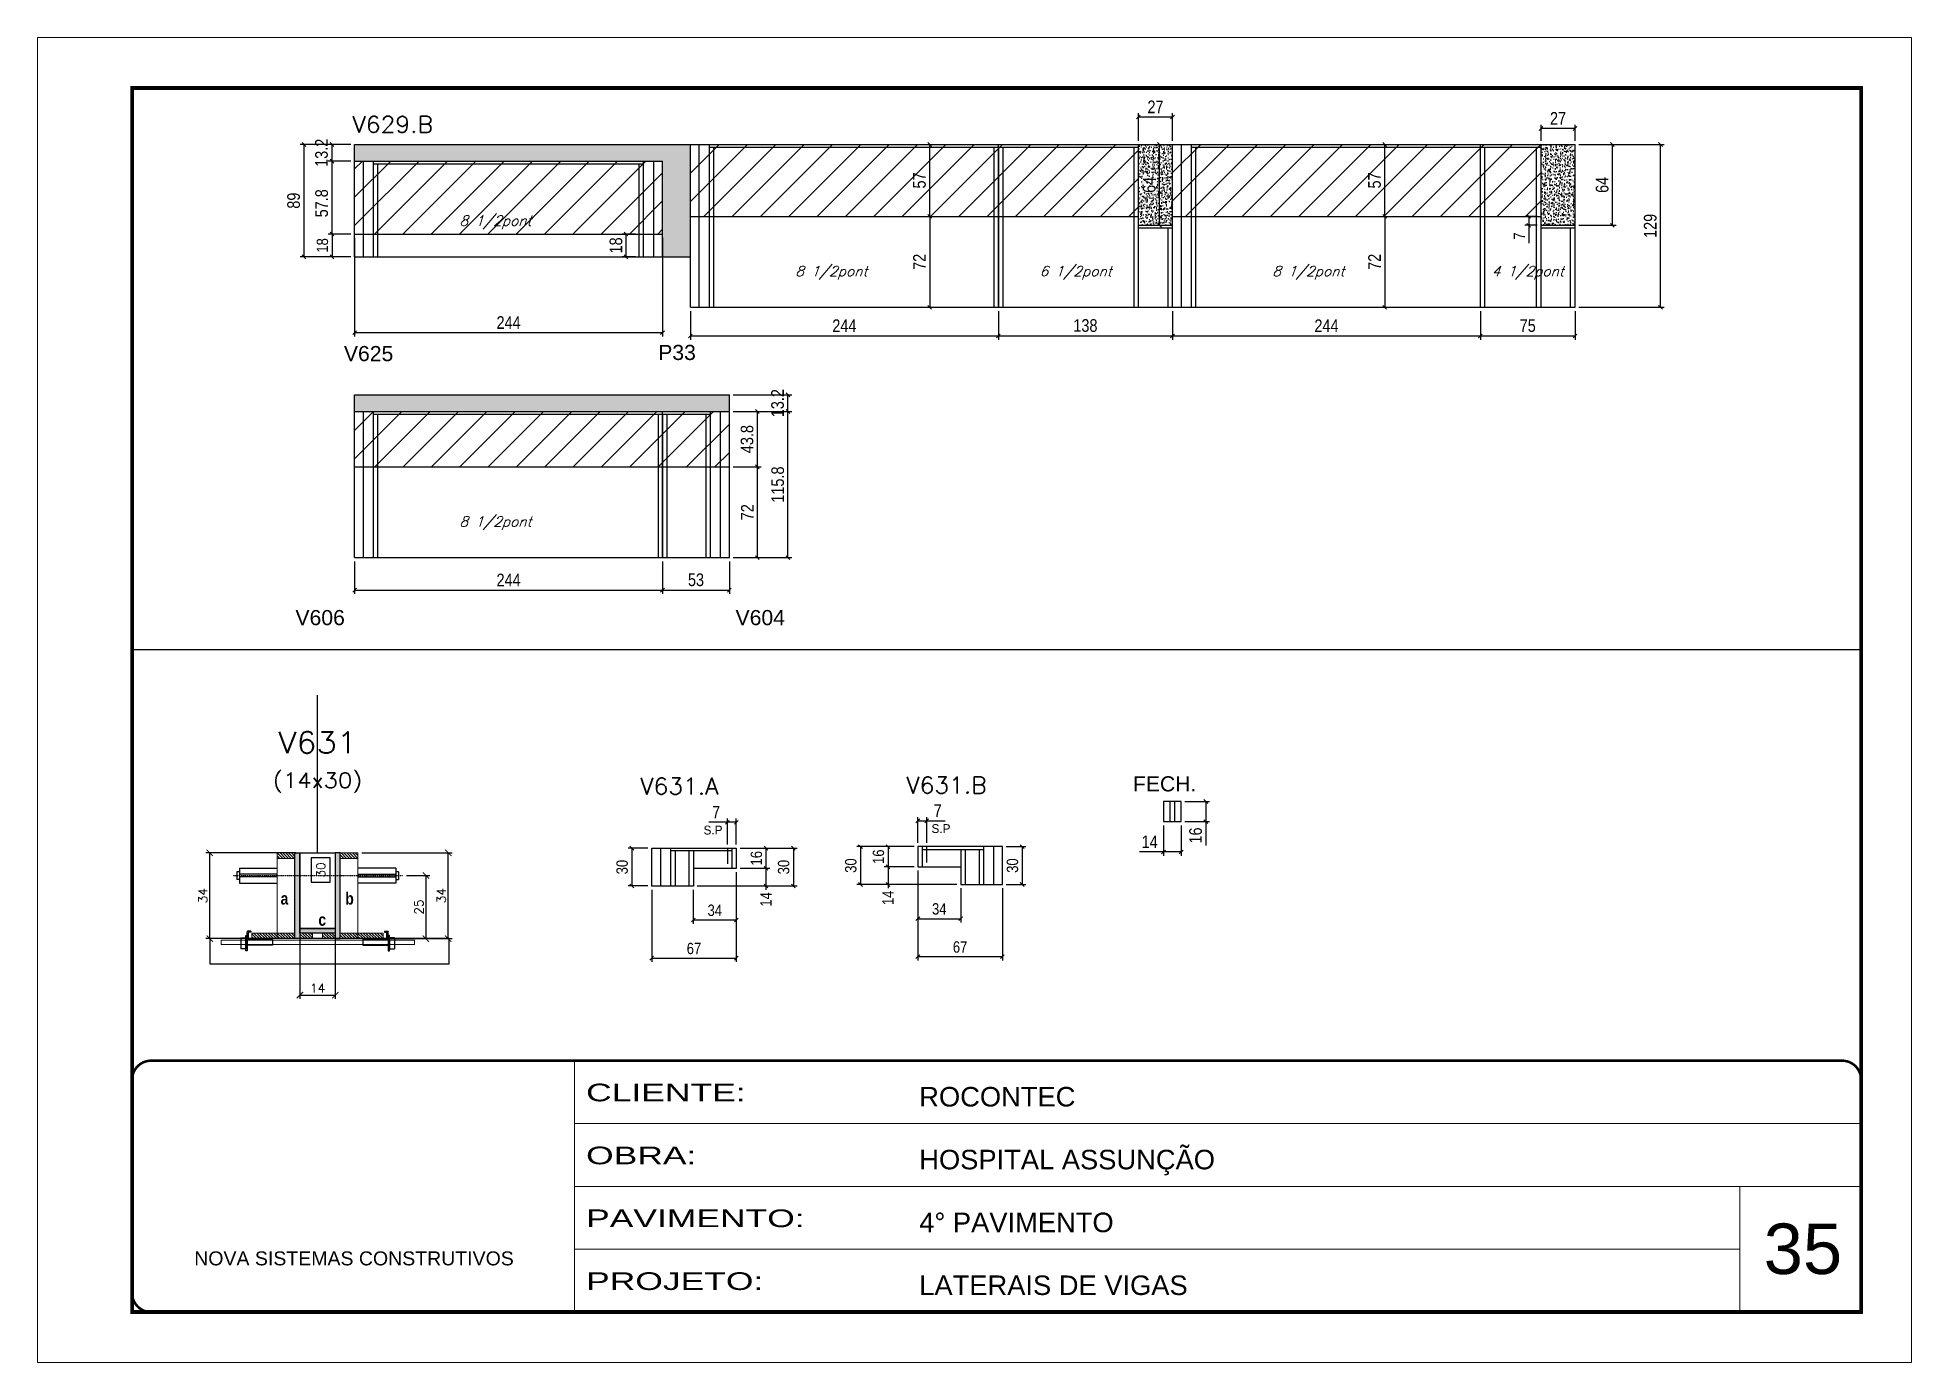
# Model space of a CAD drawing. Extents: x -20960 to -5926, y -2106 to 21915.
# Drawn here: x -9037 to -7552, y 11677 to 12727 of the extents above; entities that cross this region are included whole.
import ezdxf
from ezdxf.enums import TextEntityAlignment as Align

# ---------------------------------------------------------------- set-up
doc = ezdxf.new("R2010")
doc.units = 0
for name, pattern in [('CONTINUO', [0]), ('DASHED', [0.75, 0.5, -0.25]), ('HIDDEN', [0.375, 0.25, -0.125])]:
    doc.linetypes.add(name, pattern=pattern)
for name, color, linetype in [('5', 5, 'Continuous'), ('barrote', 251, 'Continuous'), ('COTA', 241, 'Continuous'), ('Cota Seção (2x)', 4, 'Continuous'), ('detalhes', 4, 'Continuous'), ('Painéis', 200, 'Continuous'), ('presilha', 1, 'Continuous'), ('Reaproveitamento', 251, 'Continuous'), ('SARR_2.2x7', 40, 'Continuous'), ('SARR_3.5x7', 81, 'Continuous'), ('TENSOR', 3, 'Continuous'), ('texto', 7, 'Continuous'), ('Texto de Titulo', 7, 'Continuous'), ('Texto Qtd Sarr', 242, 'Continuous')]:
    doc.layers.add(name, color=color, linetype=linetype)
for name, color, linetype, lineweight in [('CARIMBO', 255, 'Continuous', 9), ('CONCRETO', 251, 'Continuous', 25), ('Folhas', 255, 'Continuous', 9), ('Hachura', 251, 'Continuous', 9), ('Madeira', 126, 'Continuous', 18), ('SARRAFO DE PRESSAO', 251, 'DASHED', 9), ('SCO-___-LAJ', 2, 'Continuous', 0), ('Texto Seção', 7, 'Continuous', 15)]:
    doc.layers.add(name, color=color, linetype=linetype, lineweight=lineweight)
doc.styles.add('ARIAL', font='arial.ttf')
doc.styles.add('COTA TECNICA', font='techl___.ttf', dxfattribs={"height": 10})
doc.styles.add('COTA TECNICA-50', font='techl___.ttf', dxfattribs={"height": 9})
doc.styles.add('REGUA-120', font='ROMANS.shx', dxfattribs={"height": 15})
doc.styles.add('Romans', font='romans.shx')
doc.styles.add('ROMAS860', font='ROMAS860.SHX')
doc.styles.get("Standard").update_dxf_attribs({"font": 'arial.ttf'})
doc.styles.add('TECNICA', font='techb___.ttf', dxfattribs={"height": 10})
doc.styles.add('Tecnologia', font='')
doc.styles.get('Tecnologia').set_extended_font_data('Forgotten Futurist')
doc.dimstyles.new('COTA PAINEL-50', dxfattribs={"dimtxt": 9, "dimasz": 3, "dimexe": 3, "dimexo": 3, "dimgap": 3, "dimtad": 1, "dimdec": 1, "dimzin": 12, "dimdsep": 46, "dimtxsty": 'COTA TECNICA-50', "dimblk1": 'OBLIQUE', "dimblk2": 'OBLIQUE', "dimsah": 1, "dimcen": 0.9, "dimclrd": 4, "dimclre": 4, "dimclrt": 240, "dimadec": 1, "dimazin": 3, "dimtfac": 1, "dimtdec": 1, "dimtmove": 0, "dimatfit": 3, "dimfxl": 1, "dimtolj": 1, "dimtzin": 12, "dimarcsym": 0})
doc.dimstyles.new('Cota Seção (2x)', dxfattribs={"dimtxt": 7, "dimasz": 5, "dimexe": 3, "dimexo": 3, "dimgap": 2, "dimtad": 3, "dimdec": 1, "dimlfac": 0.5, "dimzin": 12, "dimdsep": 46, "dimtxsty": 'Romans', "dimblk": 'ARCHTICK', "dimcen": 0, "dimclrd": 4, "dimclre": 4, "dimclrt": 1, "dimadec": 1, "dimazin": 3, "dimtfac": 1, "dimtdec": 1, "dimtmove": 0, "dimatfit": 3, "dimldrblk": 'OBLIQUE', "dimfxl": 1, "dimtolj": 1, "dimtzin": 12, "dimarcsym": 0})
doc.dimstyles.new('Cota Seção interna', dxfattribs={"dimtxt": 7, "dimasz": 6, "dimexe": 0.18, "dimexo": 2, "dimgap": -4, "dimtad": 3, "dimdec": 1, "dimlfac": 0.5, "dimzin": 12, "dimdsep": 46, "dimtxsty": 'Romans', "dimblk": 'ARCHTICK', "dimcen": 0.09, "dimse1": 1, "dimse2": 1, "dimsd1": 1, "dimsd2": 1, "dimclrd": 180, "dimclre": 5, "dimclrt": 1, "dimadec": 0, "dimazin": 3, "dimtfac": 1, "dimtdec": 1, "dimtofl": 0, "dimtmove": 0, "dimatfit": 3, "dimldrblk": 'ARCHTICK', "dimfxl": 1, "dimtolj": 1, "dimtzin": 0, "dimarcsym": 0})
doc.dimstyles.new('PAINEL', dxfattribs={"dimtxt": 10, "dimasz": 3, "dimexe": 3, "dimexo": 3, "dimgap": 3, "dimtad": 1, "dimdec": 1, "dimzin": 12, "dimdsep": 46, "dimtxsty": 'COTA TECNICA', "dimblk1": 'OBLIQUE', "dimblk2": 'OBLIQUE', "dimsah": 1, "dimcen": 0.9, "dimclrd": 4, "dimclre": 4, "dimclrt": 240, "dimadec": 1, "dimazin": 3, "dimtfac": 1, "dimtdec": 1, "dimtmove": 0, "dimatfit": 3, "dimfxl": 1, "dimtolj": 1, "dimtzin": 12, "dimarcsym": 0})
pattern_1 = [(50, (-147700.9854, -14831.5653), (5.46554007, -0.47817257), [0.5715, -6.2865]), (355, (-147700.9854, -14831.5653), (-1.05730264, 5.73170536), [0.4572, -5.02921753]), (100.4514447, (-147700.53, -14831.605), (4.40823741, 5.25353256), [0.48570026, -5.34270734]), (46.1842, (-147700.9854, -14830.041), (8.13237123, -1.26126984), [0.85725, -9.42975]), (96.6355576, (-147700.308, -14830.1464), (7.122124, 7.42278374), [0.7285507, -8.01406824]), (351.184151, (-147700.985, -14830.041), (7.122124, 7.42278374), [0.685799, -7.54379196]), (21, (-147700.2234, -14830.4223), (4.54843174, -3.06795595), [0.5715, -6.2865]), (326, (-147700.2234, -14830.4223), (1.85406085, 5.52563898), [0.4572, -5.0292]), (71.451445, (-147699.8444, -14830.678), (6.40249258, 2.45768307), [0.48570026, -5.34269813]), (37.5, (-147700.9854, -14831.5653), (0.092658098, 2.536651166), [0, -4.96824, 0, -5.1054, 0, -5.04825]), (7.5, (-147700.9854, -14831.5653), (2.004589875, 3.005417245), [0, -2.91084, 0, -4.85394, 0, -1.92405]), (327.5, (-147702.6846, -14831.5653), (4.067717855, -0.17186232), [0, -1.905, 0, -5.9436, 0, -7.8867]), (317.5, (-147703.4466, -14831.5653), (4.44387544, 0.76279473), [0, -2.4765, 0, -3.94716, 0, -5.6007])]
pattern_2 = [(45, (-13.5, -4445.846), (-11.22532, 11.22532), [])]
pattern_3 = [(45, (-13.5, -4406.18), (-11.22532, 11.22532), [])]
pattern_4 = [(315, (14117.6016, 3783.0431), (1.12253202, 1.12253202), [])]
pattern_5 = [(315, (14127.6016, 3783.0431), (1.12253202, 1.12253202), [])]

msp = doc.modelspace()

# ---------------------------------------------------------------- texts
at = {"layer": '5', "linetype": 'Continuous'}
for s, p in [('V625', (-8794.19, 12470.29)), ('P33', (-8545.12, 12471.21)), ('V606', (-8832.59, 12261.08)), ('V604', (-8483.84, 12261.08))]:
    msp.add_text(s, height=12, rotation=0.00004, dxfattribs=at).set_placement(p)
at = {"layer": '5', "color": 7, "linetype": 'Continuous'}
msp.add_text('FECH. ', height=12, rotation=359.99996, dxfattribs=at).set_placement((-8168.96, 12129.36))
at = {"layer": 'CARIMBO', "style": 'ARIAL'}
msp.add_text('35', height=40, dxfattribs=at).set_placement((-7669.14, 11746.93))
at = {"layer": 'detalhes', "style": 'TECNICA'}
for s, p in [('a', (-8844.32, 12039.68)), ('b', (-8793.09, 12039.67)), ('c', (-8814.42, 12022.92))]:
    msp.add_text(s, height=9.6, dxfattribs=at).set_placement(p)
at = {"layer": 'texto', "color": 2, "char_height": 8, "attachment_point": 5, "style": 'Romans'}
for s, insert in [('{\\Q19;\\C256;8 1/2pont}', (-8674.09, 12580.33)), ('{\\Q19;\\C256;8 1/2pont}', (-8407.95, 12540.33)), ('{\\Q19;\\C256;6 1/2pont}', (-8214.36, 12540.33)), ('{\\Q19;\\C256;8 1/2pont}', (-8029.97, 12540.33)), ('{\\Q19;\\C256;4 1/2pont}', (-7856.06, 12540.33)), ('{\\Q19;\\C256;8 1/2pont}', (-8674.09, 12341.89))]:
    msp.add_mtext(s, dxfattribs=dict(at, insert=insert))
at = {"layer": 'texto', "color": 4, "char_height": 7, "attachment_point": 5, "style": 'ROMAS860'}
for insert, rotation in [((-8321.04, 12099.85), 359.99915), ((-8501.68, 12098.67), 0.00085)]:
    msp.add_mtext('S.P', dxfattribs=dict(at, insert=insert, rotation=rotation))
at = {"layer": 'Texto Seção', "style": 'REGUA-120', "width": 1.05}
for s, p in [('V629.B', (-8787.33, 12651.37)), ('V631.A', (-8559.35, 12127.01)), ('V631.B', (-8348.49, 12127.8))]:
    msp.add_text(s, height=13, dxfattribs=at).set_placement(p)

# ---------------------------------------------------------------- blocks, each defined once
blk = doc.blocks.new('9999999999')
at = {"color": 30, "linetype": 'CONTINUO'}
for p, q in [((98564.6, 34230.2), (98564.6, 34429.4)), ((98564.6, 34379.6), (99584, 34379.6)), ((98564.6, 34329.8), (99488, 34329.8)), ((99584, 34329.8), (99488, 34329.8)), ((99488, 34329.8), (99488, 34230.2)), ((98564.6, 34280), (99488, 34280))]:
    blk.add_line(p, q, dxfattribs=at)
at = {"color": 30, "linetype": 'CONTINUO', "const_width": 2}
blk.add_lwpolyline([(99584, 34230.2), (99584, 34414.4, 0.414214), (99569, 34429.4), (98229, 34429.4, 0.414214), (98214, 34414.4), (98214, 34245.2, 0.414214), (98229, 34230.2), (99584, 34230.2)], format="xyb", dxfattribs=at)
at = {"layer": 'Folhas'}
blk.add_lwpolyline([(98139, 34190.2), (99624, 34190.2), (99624, 35240.2), (98139, 35240.2)], close=True, dxfattribs=at)
at = {"layer": 'Folhas', "color": 30, "const_width": 3}
blk.add_lwpolyline([(98214, 34230.2), (99584, 34230.2), (99584, 35200.2), (98214, 35200.2)], close=True, dxfattribs=at)
at = {"color": 7, "linetype": 'Continuous', "ltscale": 5, "style": 'ARIAL'}
for s, height, p in [('ROCONTEC', 15.48, (98837.7, 34393.1)), ('HOSPITAL ASSUNÇÃO', 15.483, (98837.7, 34343.3)), ('4° PAVIMENTO', 15.483, (98837.7, 34293.5)), ('NOVA SISTEMAS CONSTRUTIVOS', 11.059, (98263.2, 34267.2)), ('LATERAIS DE VIGAS', 15.483, (98837.7, 34243.7))]:
    blk.add_text(s, height=height, dxfattribs=at).set_placement(p)
at = {"layer": 'Folhas', "color": 7, "style": 'Tecnologia', "width": 1.5}
for s, p in [('CLIENTE:', (98573.7, 34397.2)), ('OBRA:', (98573.7, 34347.3)), ('PAVIMENTO:', (98573.7, 34297.5)), ('PROJETO:', (98573.7, 34247.7))]:
    blk.add_text(s, height=14, dxfattribs=at).set_placement(p)
blk = doc.blocks.new('_Oblique')
at = {"color": 0, "linetype": 'ByBlock', "lineweight": -2}
blk.add_line((-0.5, -0.5), (0.5, 0.5), dxfattribs=at)
blk = doc.blocks.new('*D1227')
at = {"layer": 'COTA', "color": 4, "lineweight": -2, "ltscale": 25, "transparency": 16777216}
for p, q in [((-8785.7, 12568), (-8785.7, 12489.8)), ((-8541.7, 12568), (-8541.7, 12489.8)), ((-8541.7, 12492.8), (-8785.7, 12492.8))]:
    blk.add_line(p, q, dxfattribs=at)
at = {"layer": 'Defpoints', "color": 0, "ltscale": 25, "transparency": 16777216}
for p in [(-8785.7, 12571), (-8541.7, 12571), (-8785.7, 12492.8)]:
    blk.add_point(p, dxfattribs=at)
at = {"layer": 'COTA', "color": 4, "lineweight": -2, "ltscale": 25, "transparency": 16777216, "xscale": 3, "yscale": 3, "zscale": 3, "rotation": 180}
blk.add_blockref('_Oblique', (-8785.7, 12492.8), dxfattribs=at)
at = {"layer": 'COTA', "color": 4, "lineweight": -2, "ltscale": 25, "transparency": 16777216, "xscale": 3, "yscale": 3, "zscale": 3}
blk.add_blockref('_Oblique', (-8541.7, 12492.8), dxfattribs=at)
at = {"layer": 'COTA', "color": 240, "ltscale": 25, "transparency": 16777216, "insert": (-8663.7, 12500.9), "char_height": 10, "attachment_point": 5, "style": 'COTA TECNICA'}
blk.add_mtext('\\A1;244', dxfattribs=at)
blk = doc.blocks.new('*D1228')
at = {"layer": 'COTA', "color": 4, "lineweight": -2, "ltscale": 25, "transparency": 16777216}
for p, q in [((-8788.7, 12642), (-8828.8, 12642)), ((-8825.8, 12553), (-8825.8, 12642)), ((-8788.7, 12553), (-8828.8, 12553))]:
    blk.add_line(p, q, dxfattribs=at)
at = {"layer": 'Defpoints', "color": 0, "ltscale": 25, "transparency": 16777216}
for p in [(-8825.8, 12642), (-8785.7, 12642), (-8785.7, 12553)]:
    blk.add_point(p, dxfattribs=at)
at = {"layer": 'COTA', "color": 4, "lineweight": -2, "ltscale": 25, "transparency": 16777216, "xscale": 3, "yscale": 3, "zscale": 3}
for p, rotation in [((-8825.8, 12642), 90), ((-8825.8, 12553), 270)]:
    blk.add_blockref('_Oblique', p, dxfattribs=dict(at, rotation=rotation))
at = {"layer": 'COTA', "color": 240, "ltscale": 25, "transparency": 16777216, "insert": (-8834, 12597.5), "char_height": 10, "attachment_point": 5, "rotation": 90, "style": 'COTA TECNICA'}
blk.add_mtext('\\A1;89', dxfattribs=at)
blk = doc.blocks.new('*D1210')
at = {"layer": 'COTA', "color": 4, "lineweight": -2, "ltscale": 25, "transparency": 16777216}
for p, q in [((-8788.7, 12628.8), (-8806.6, 12628.8)), ((-8803.6, 12571), (-8803.6, 12628.8)), ((-8788.7, 12571), (-8806.6, 12571))]:
    blk.add_line(p, q, dxfattribs=at)
at = {"layer": 'Defpoints', "color": 0, "ltscale": 25, "transparency": 16777216}
for p in [(-8803.6, 12628.8), (-8785.7, 12628.8), (-8785.7, 12571)]:
    blk.add_point(p, dxfattribs=at)
at = {"layer": 'COTA', "color": 4, "lineweight": -2, "ltscale": 25, "transparency": 16777216, "xscale": 3, "yscale": 3, "zscale": 3}
for p, rotation in [((-8803.6, 12628.8), 90), ((-8803.6, 12571), 270)]:
    blk.add_blockref('_Oblique', p, dxfattribs=dict(at, rotation=rotation))
at = {"layer": 'COTA', "color": 240, "ltscale": 25, "transparency": 16777216, "insert": (-8811.8, 12595.4), "char_height": 10, "attachment_point": 5, "rotation": 90, "style": 'COTA TECNICA'}
blk.add_mtext('\\A1;57.8', dxfattribs=at)
blk = doc.blocks.new('*D1211')
at = {"layer": 'COTA', "color": 4, "lineweight": -2, "ltscale": 25, "transparency": 16777216}
for p, q in [((-8788.7, 12642), (-8806.6, 12642)), ((-8803.6, 12628.8), (-8803.6, 12642)), ((-8788.7, 12628.8), (-8806.6, 12628.8))]:
    blk.add_line(p, q, dxfattribs=at)
at = {"layer": 'Defpoints', "color": 0, "ltscale": 25, "transparency": 16777216}
for p in [(-8803.6, 12642), (-8785.7, 12642), (-8785.7, 12628.8)]:
    blk.add_point(p, dxfattribs=at)
at = {"layer": 'COTA', "color": 4, "lineweight": -2, "ltscale": 25, "transparency": 16777216, "xscale": 3, "yscale": 3, "zscale": 3}
for p, rotation in [((-8803.6, 12642), 90), ((-8803.6, 12628.8), 270)]:
    blk.add_blockref('_Oblique', p, dxfattribs=dict(at, rotation=rotation))
at = {"layer": 'COTA', "color": 240, "ltscale": 25, "transparency": 16777216, "insert": (-8811.9, 12635.4), "char_height": 10, "attachment_point": 5, "rotation": 90, "style": 'COTA TECNICA'}
blk.add_mtext('\\A1;13.2', dxfattribs=at)
blk = doc.blocks.new('*D1212')
at = {"layer": 'COTA', "color": 4, "lineweight": -2, "ltscale": 25, "transparency": 16777216}
for p, q in [((-8519.6, 12510), (-8519.6, 12487.3)), ((-8275.6, 12510), (-8275.6, 12487.3)), ((-8519.6, 12490.3), (-8275.6, 12490.3))]:
    blk.add_line(p, q, dxfattribs=at)
at = {"layer": 'Defpoints', "color": 0, "ltscale": 25, "transparency": 16777216}
for p in [(-8519.6, 12513), (-8275.6, 12513), (-8275.6, 12490.3)]:
    blk.add_point(p, dxfattribs=at)
at = {"layer": 'COTA', "color": 4, "lineweight": -2, "ltscale": 25, "transparency": 16777216, "xscale": 3, "yscale": 3, "zscale": 3, "rotation": 180}
blk.add_blockref('_Oblique', (-8519.6, 12490.3), dxfattribs=at)
at = {"layer": 'COTA', "color": 4, "lineweight": -2, "ltscale": 25, "transparency": 16777216, "xscale": 3, "yscale": 3, "zscale": 3}
blk.add_blockref('_Oblique', (-8275.6, 12490.3), dxfattribs=at)
at = {"layer": 'COTA', "color": 240, "ltscale": 25, "transparency": 16777216, "insert": (-8397.6, 12498.4), "char_height": 10, "attachment_point": 5, "style": 'COTA TECNICA'}
blk.add_mtext('\\A1;244', dxfattribs=at)
blk = doc.blocks.new('*D1213')
at = {"layer": 'COTA', "color": 4, "lineweight": -2, "ltscale": 25, "transparency": 16777216}
for p, q in [((-8275.6, 12510), (-8275.6, 12487.3)), ((-8137.6, 12510), (-8137.6, 12487.3)), ((-8275.6, 12490.3), (-8137.6, 12490.3))]:
    blk.add_line(p, q, dxfattribs=at)
at = {"layer": 'Defpoints', "color": 0, "ltscale": 25, "transparency": 16777216}
for p in [(-8275.6, 12513), (-8137.6, 12513), (-8137.6, 12490.3)]:
    blk.add_point(p, dxfattribs=at)
at = {"layer": 'COTA', "color": 4, "lineweight": -2, "ltscale": 25, "transparency": 16777216, "xscale": 3, "yscale": 3, "zscale": 3, "rotation": 180}
blk.add_blockref('_Oblique', (-8275.6, 12490.3), dxfattribs=at)
at = {"layer": 'COTA', "color": 4, "lineweight": -2, "ltscale": 25, "transparency": 16777216, "xscale": 3, "yscale": 3, "zscale": 3}
blk.add_blockref('_Oblique', (-8137.6, 12490.3), dxfattribs=at)
at = {"layer": 'COTA', "color": 240, "ltscale": 25, "transparency": 16777216, "insert": (-8206.6, 12498.5), "char_height": 10, "attachment_point": 5, "style": 'COTA TECNICA'}
blk.add_mtext('\\A1;138', dxfattribs=at)
blk = doc.blocks.new('*D1214')
at = {"layer": 'COTA', "color": 4, "lineweight": -2, "ltscale": 25, "transparency": 16777216}
for p, q in [((-8137.6, 12510), (-8137.6, 12487.3)), ((-7893.6, 12510), (-7893.6, 12487.3)), ((-8137.6, 12490.3), (-7893.6, 12490.3))]:
    blk.add_line(p, q, dxfattribs=at)
at = {"layer": 'Defpoints', "color": 0, "ltscale": 25, "transparency": 16777216}
for p in [(-8137.6, 12513), (-7893.6, 12513), (-7893.6, 12490.3)]:
    blk.add_point(p, dxfattribs=at)
at = {"layer": 'COTA', "color": 4, "lineweight": -2, "ltscale": 25, "transparency": 16777216, "xscale": 3, "yscale": 3, "zscale": 3, "rotation": 180}
blk.add_blockref('_Oblique', (-8137.6, 12490.3), dxfattribs=at)
at = {"layer": 'COTA', "color": 4, "lineweight": -2, "ltscale": 25, "transparency": 16777216, "xscale": 3, "yscale": 3, "zscale": 3}
blk.add_blockref('_Oblique', (-7893.6, 12490.3), dxfattribs=at)
at = {"layer": 'COTA', "color": 240, "ltscale": 25, "transparency": 16777216, "insert": (-8015.6, 12498.4), "char_height": 10, "attachment_point": 5, "style": 'COTA TECNICA'}
blk.add_mtext('\\A1;244', dxfattribs=at)
blk = doc.blocks.new('*D1215')
at = {"layer": 'COTA', "color": 4, "lineweight": -2, "ltscale": 25, "transparency": 16777216}
for p, q in [((-7893.6, 12510), (-7893.6, 12487.3)), ((-7818.6, 12510), (-7818.6, 12487.3)), ((-7893.6, 12490.3), (-7818.6, 12490.3))]:
    blk.add_line(p, q, dxfattribs=at)
at = {"layer": 'Defpoints', "color": 0, "ltscale": 25, "transparency": 16777216}
for p in [(-7893.6, 12513), (-7818.6, 12513), (-7818.6, 12490.3)]:
    blk.add_point(p, dxfattribs=at)
at = {"layer": 'COTA', "color": 4, "lineweight": -2, "ltscale": 25, "transparency": 16777216, "xscale": 3, "yscale": 3, "zscale": 3, "rotation": 180}
blk.add_blockref('_Oblique', (-7893.6, 12490.3), dxfattribs=at)
at = {"layer": 'COTA', "color": 4, "lineweight": -2, "ltscale": 25, "transparency": 16777216, "xscale": 3, "yscale": 3, "zscale": 3}
blk.add_blockref('_Oblique', (-7818.6, 12490.3), dxfattribs=at)
at = {"layer": 'COTA', "color": 240, "ltscale": 25, "transparency": 16777216, "insert": (-7856.1, 12498.4), "char_height": 10, "attachment_point": 5, "style": 'COTA TECNICA'}
blk.add_mtext('\\A1;75', dxfattribs=at)
blk = doc.blocks.new('*D1216')
at = {"layer": 'COTA', "color": 4, "lineweight": -2, "ltscale": 25, "transparency": 16777216}
for p, q in [((-8563.2, 12571), (-8573.6, 12571)), ((-8570.6, 12553), (-8570.6, 12571)), ((-8563.2, 12553), (-8573.6, 12553))]:
    blk.add_line(p, q, dxfattribs=at)
at = {"layer": 'Defpoints', "color": 0, "ltscale": 25, "transparency": 16777216}
for p in [(-8570.6, 12571), (-8560.2, 12571), (-8560.2, 12553)]:
    blk.add_point(p, dxfattribs=at)
at = {"layer": 'COTA', "color": 4, "lineweight": -2, "ltscale": 25, "transparency": 16777216, "xscale": 3, "yscale": 3, "zscale": 3}
for p, rotation in [((-8570.6, 12571), 90), ((-8570.6, 12553), 270)]:
    blk.add_blockref('_Oblique', p, dxfattribs=dict(at, rotation=rotation))
at = {"layer": 'COTA', "color": 240, "ltscale": 25, "transparency": 16777216, "insert": (-8578.6, 12562), "char_height": 10, "attachment_point": 5, "rotation": 90, "style": 'COTA TECNICA'}
blk.add_mtext('\\A1;18', dxfattribs=at)
blk = doc.blocks.new('*D1217')
at = {"layer": 'COTA', "color": 4, "lineweight": -2, "ltscale": 25, "transparency": 16777216}
for p, q in [((-7815.6, 12642), (-7747.9, 12642)), ((-7750.9, 12513), (-7750.9, 12642)), ((-7815.6, 12513), (-7747.9, 12513))]:
    blk.add_line(p, q, dxfattribs=at)
at = {"layer": 'Defpoints', "color": 0, "ltscale": 25, "transparency": 16777216}
for p in [(-7818.6, 12642), (-7750.9, 12642), (-7818.6, 12513)]:
    blk.add_point(p, dxfattribs=at)
at = {"layer": 'COTA', "color": 4, "lineweight": -2, "ltscale": 25, "transparency": 16777216, "xscale": 3, "yscale": 3, "zscale": 3}
for p, rotation in [((-7750.9, 12642), 90), ((-7750.9, 12513), 270)]:
    blk.add_blockref('_Oblique', p, dxfattribs=dict(at, rotation=rotation))
at = {"layer": 'COTA', "color": 240, "ltscale": 25, "transparency": 16777216, "insert": (-7759, 12577.5), "char_height": 10, "attachment_point": 5, "rotation": 90, "style": 'COTA TECNICA'}
blk.add_mtext('\\A1;129', dxfattribs=at)
blk = doc.blocks.new('*D1218')
at = {"layer": 'COTA', "color": 4, "lineweight": -2, "ltscale": 25, "transparency": 16777216}
for p, q in [((-7815.6, 12642), (-7786, 12642)), ((-7789, 12578), (-7789, 12642)), ((-7815.6, 12578), (-7786, 12578))]:
    blk.add_line(p, q, dxfattribs=at)
at = {"layer": 'Defpoints', "color": 0, "ltscale": 25, "transparency": 16777216}
for p in [(-7818.6, 12642), (-7789, 12642), (-7818.6, 12578)]:
    blk.add_point(p, dxfattribs=at)
at = {"layer": 'COTA', "color": 4, "lineweight": -2, "ltscale": 25, "transparency": 16777216, "xscale": 3, "yscale": 3, "zscale": 3}
for p, rotation in [((-7789, 12642), 90), ((-7789, 12578), 270)]:
    blk.add_blockref('_Oblique', p, dxfattribs=dict(at, rotation=rotation))
at = {"layer": 'COTA', "color": 240, "ltscale": 25, "transparency": 16777216, "insert": (-7797.1, 12610), "char_height": 10, "attachment_point": 5, "rotation": 90, "style": 'COTA TECNICA'}
blk.add_mtext('\\A1;64', dxfattribs=at)
blk = doc.blocks.new('*D1219')
at = {"layer": 'COTA', "color": 4, "lineweight": -2, "ltscale": 25, "transparency": 16777216}
for p, q in [((-7845.6, 12645), (-7845.6, 12657.7)), ((-7818.6, 12654.7), (-7845.6, 12654.7)), ((-7818.6, 12645), (-7818.6, 12657.7))]:
    blk.add_line(p, q, dxfattribs=at)
at = {"layer": 'Defpoints', "color": 0, "ltscale": 25, "transparency": 16777216}
for p in [(-7845.6, 12654.7), (-7845.6, 12642), (-7818.6, 12642)]:
    blk.add_point(p, dxfattribs=at)
at = {"layer": 'COTA', "color": 4, "lineweight": -2, "ltscale": 25, "transparency": 16777216, "xscale": 3, "yscale": 3, "zscale": 3, "rotation": 180}
blk.add_blockref('_Oblique', (-7845.6, 12654.7), dxfattribs=at)
at = {"layer": 'COTA', "color": 4, "lineweight": -2, "ltscale": 25, "transparency": 16777216, "xscale": 3, "yscale": 3, "zscale": 3}
blk.add_blockref('_Oblique', (-7818.6, 12654.7), dxfattribs=at)
at = {"layer": 'COTA', "color": 240, "ltscale": 25, "transparency": 16777216, "insert": (-7832.1, 12662.7), "char_height": 10, "attachment_point": 5, "style": 'COTA TECNICA'}
blk.add_mtext('\\A1;27', dxfattribs=at)
blk = doc.blocks.new('*D1220')
at = {"layer": 'COTA', "color": 4, "lineweight": -2, "ltscale": 25, "transparency": 16777216}
for p, q in [((-7988.6, 12585), (-7966.4, 12585)), ((-7969.4, 12585), (-7969.4, 12513)), ((-7988.6, 12513), (-7966.4, 12513))]:
    blk.add_line(p, q, dxfattribs=at)
at = {"layer": 'Defpoints', "color": 0, "ltscale": 25, "transparency": 16777216}
for p in [(-7991.6, 12585), (-7991.6, 12513), (-7969.4, 12513)]:
    blk.add_point(p, dxfattribs=at)
at = {"layer": 'COTA', "color": 4, "lineweight": -2, "ltscale": 25, "transparency": 16777216, "xscale": 3, "yscale": 3, "zscale": 3}
for p, rotation in [((-7969.4, 12585), 90), ((-7969.4, 12513), 270)]:
    blk.add_blockref('_Oblique', p, dxfattribs=dict(at, rotation=rotation))
at = {"layer": 'COTA', "color": 240, "ltscale": 25, "transparency": 16777216, "insert": (-7977.5, 12549), "char_height": 10, "attachment_point": 5, "rotation": 90, "style": 'COTA TECNICA'}
blk.add_mtext('\\A1;72', dxfattribs=at)
blk = doc.blocks.new('*D1221')
at = {"layer": 'COTA', "color": 4, "lineweight": -2, "ltscale": 25, "transparency": 16777216}
for p, q in [((-7988.6, 12642), (-7966.4, 12642)), ((-7969.4, 12585), (-7969.4, 12642)), ((-7981.4, 12585), (-7966.4, 12585))]:
    blk.add_line(p, q, dxfattribs=at)
at = {"layer": 'Defpoints', "color": 0, "ltscale": 25, "transparency": 16777216}
for p in [(-7991.6, 12642), (-7969.4, 12642), (-7984.4, 12585)]:
    blk.add_point(p, dxfattribs=at)
at = {"layer": 'COTA', "color": 4, "lineweight": -2, "ltscale": 25, "transparency": 16777216, "xscale": 3, "yscale": 3, "zscale": 3}
for p, rotation in [((-7969.4, 12642), 90), ((-7969.4, 12585), 270)]:
    blk.add_blockref('_Oblique', p, dxfattribs=dict(at, rotation=rotation))
at = {"layer": 'COTA', "color": 240, "ltscale": 25, "transparency": 16777216, "insert": (-7977.5, 12613.5), "char_height": 10, "attachment_point": 5, "rotation": 90, "style": 'COTA TECNICA'}
blk.add_mtext('\\A1;57', dxfattribs=at)
blk = doc.blocks.new('*D1222')
at = {"layer": 'COTA', "color": 4, "lineweight": -2, "ltscale": 25, "transparency": 16777216}
for p, q in [((-8339.1, 12585), (-8327, 12585)), ((-8330, 12585), (-8330, 12513)), ((-8339.1, 12513), (-8327, 12513))]:
    blk.add_line(p, q, dxfattribs=at)
at = {"layer": 'Defpoints', "color": 0, "ltscale": 25, "transparency": 16777216}
for p in [(-8342.1, 12585), (-8342.1, 12513), (-8330, 12513)]:
    blk.add_point(p, dxfattribs=at)
at = {"layer": 'COTA', "color": 4, "lineweight": -2, "ltscale": 25, "transparency": 16777216, "xscale": 3, "yscale": 3, "zscale": 3}
for p, rotation in [((-8330, 12585), 90), ((-8330, 12513), 270)]:
    blk.add_blockref('_Oblique', p, dxfattribs=dict(at, rotation=rotation))
at = {"layer": 'COTA', "color": 240, "ltscale": 25, "transparency": 16777216, "insert": (-8338.1, 12549), "char_height": 10, "attachment_point": 5, "rotation": 90, "style": 'COTA TECNICA'}
blk.add_mtext('\\A1;72', dxfattribs=at)
blk = doc.blocks.new('*D1209')
at = {"layer": 'COTA', "color": 4, "lineweight": -2, "ltscale": 25, "transparency": 16777216}
for p, q in [((-8342, 12642), (-8327, 12642)), ((-8330, 12585), (-8330, 12642)), ((-8339.1, 12585), (-8327, 12585))]:
    blk.add_line(p, q, dxfattribs=at)
at = {"layer": 'Defpoints', "color": 0, "ltscale": 25, "transparency": 16777216}
for p in [(-8345, 12642), (-8330, 12642), (-8342.1, 12585)]:
    blk.add_point(p, dxfattribs=at)
at = {"layer": 'COTA', "color": 4, "lineweight": -2, "ltscale": 25, "transparency": 16777216, "xscale": 3, "yscale": 3, "zscale": 3}
for p, rotation in [((-8330, 12642), 90), ((-8330, 12585), 270)]:
    blk.add_blockref('_Oblique', p, dxfattribs=dict(at, rotation=rotation))
at = {"layer": 'COTA', "color": 240, "ltscale": 25, "transparency": 16777216, "insert": (-8338.1, 12613.5), "char_height": 10, "attachment_point": 5, "rotation": 90, "style": 'COTA TECNICA'}
blk.add_mtext('\\A1;57', dxfattribs=at)
blk = doc.blocks.new('*D1223')
at = {"layer": 'COTA', "color": 4, "lineweight": -2, "ltscale": 25, "transparency": 16777216}
for p, q in [((-8164.6, 12645), (-8164.6, 12666.8)), ((-8164.6, 12663.8), (-8137.6, 12663.8)), ((-8137.6, 12645), (-8137.6, 12666.8))]:
    blk.add_line(p, q, dxfattribs=at)
at = {"layer": 'Defpoints', "color": 0, "ltscale": 25, "transparency": 16777216}
for p in [(-8137.6, 12663.8), (-8164.6, 12642), (-8137.6, 12642)]:
    blk.add_point(p, dxfattribs=at)
at = {"layer": 'COTA', "color": 4, "lineweight": -2, "ltscale": 25, "transparency": 16777216, "xscale": 3, "yscale": 3, "zscale": 3, "rotation": 180}
blk.add_blockref('_Oblique', (-8164.6, 12663.8), dxfattribs=at)
at = {"layer": 'COTA', "color": 4, "lineweight": -2, "ltscale": 25, "transparency": 16777216, "xscale": 3, "yscale": 3, "zscale": 3}
blk.add_blockref('_Oblique', (-8137.6, 12663.8), dxfattribs=at)
at = {"layer": 'COTA', "color": 240, "ltscale": 25, "transparency": 16777216, "insert": (-8151.1, 12671.8), "char_height": 10, "attachment_point": 5, "style": 'COTA TECNICA'}
blk.add_mtext('\\A1;27', dxfattribs=at)
blk = doc.blocks.new('*D1224')
at = {"layer": 'COTA', "color": 4, "lineweight": -2, "ltscale": 25, "transparency": 16777216}
for p, q in [((-8161.6, 12642), (-8144.9, 12642)), ((-8147.9, 12578), (-8147.9, 12642)), ((-8161.6, 12578), (-8144.9, 12578))]:
    blk.add_line(p, q, dxfattribs=at)
at = {"layer": 'Defpoints', "color": 0, "ltscale": 25, "transparency": 16777216}
for p in [(-8164.6, 12642), (-8147.9, 12642), (-8164.6, 12578)]:
    blk.add_point(p, dxfattribs=at)
at = {"layer": 'COTA', "color": 4, "lineweight": -2, "ltscale": 25, "transparency": 16777216, "xscale": 3, "yscale": 3, "zscale": 3}
for p, rotation in [((-8147.9, 12642), 90), ((-8147.9, 12578), 270)]:
    blk.add_blockref('_Oblique', p, dxfattribs=dict(at, rotation=rotation))
at = {"layer": 'COTA', "color": 240, "ltscale": 25, "transparency": 16777216, "insert": (-8156, 12610), "char_height": 10, "attachment_point": 5, "rotation": 90, "style": 'COTA TECNICA'}
blk.add_mtext('\\A1;64', dxfattribs=at)
blk = doc.blocks.new('*D1225')
at = {"layer": 'COTA', "color": 4, "lineweight": -2, "transparency": 16777216}
for p, q in [((-7848.6, 12585), (-7858.3, 12585)), ((-7848.6, 12578), (-7858.3, 12578)), ((-7855.3, 12585), (-7855.3, 12578)), ((-7855.3, 12578), (-7855.3, 12563.9))]:
    blk.add_line(p, q, dxfattribs=at)
at = {"layer": 'Defpoints', "color": 0, "transparency": 16777216}
for p in [(-7855.3, 12578), (-7845.6, 12585), (-7845.6, 12578)]:
    blk.add_point(p, dxfattribs=at)
at = {"layer": 'COTA', "color": 4, "lineweight": -2, "transparency": 16777216, "xscale": 3, "yscale": 3, "zscale": 3}
for p, rotation in [((-7855.3, 12585), 90), ((-7855.3, 12578), 270)]:
    blk.add_blockref('_Oblique', p, dxfattribs=dict(at, rotation=rotation))
at = {"layer": 'COTA', "color": 240, "transparency": 16777216, "insert": (-7862.8, 12569.5), "char_height": 9, "attachment_point": 5, "rotation": 90, "style": 'COTA TECNICA-50'}
blk.add_mtext('\\A1;7', dxfattribs=at)
blk = doc.blocks.new('*D1226')
at = {"layer": 'COTA', "color": 4, "lineweight": -2, "transparency": 16777216}
for p, q in [((-8788.7, 12571), (-8806.6, 12571)), ((-8803.6, 12571), (-8803.6, 12553)), ((-8788.7, 12553), (-8806.6, 12553))]:
    blk.add_line(p, q, dxfattribs=at)
at = {"layer": 'Defpoints', "color": 0, "transparency": 16777216}
for p in [(-8785.7, 12571), (-8803.6, 12553), (-8785.7, 12553)]:
    blk.add_point(p, dxfattribs=at)
at = {"layer": 'COTA', "color": 4, "lineweight": -2, "transparency": 16777216, "xscale": 3, "yscale": 3, "zscale": 3}
for p, rotation in [((-8803.6, 12571), 90), ((-8803.6, 12553), 270)]:
    blk.add_blockref('_Oblique', p, dxfattribs=dict(at, rotation=rotation))
at = {"layer": 'COTA', "color": 240, "transparency": 16777216, "insert": (-8811.2, 12562), "char_height": 9, "attachment_point": 5, "rotation": 90, "style": 'COTA TECNICA-50'}
blk.add_mtext('\\A1;18', dxfattribs=at)
blk = doc.blocks.new('*D1229')
at = {"layer": 'COTA', "color": 4, "lineweight": -2, "ltscale": 25, "transparency": 16777216}
for p, q in [((-8785.7, 12311.6), (-8785.7, 12285.8)), ((-8541.7, 12311.6), (-8541.7, 12285.8)), ((-8785.7, 12288.8), (-8541.7, 12288.8))]:
    blk.add_line(p, q, dxfattribs=at)
at = {"layer": 'Defpoints', "color": 0, "ltscale": 25, "transparency": 16777216}
for p in [(-8785.7, 12314.6), (-8541.7, 12314.6), (-8541.7, 12288.8)]:
    blk.add_point(p, dxfattribs=at)
at = {"layer": 'COTA', "color": 4, "lineweight": -2, "ltscale": 25, "transparency": 16777216, "xscale": 3, "yscale": 3, "zscale": 3, "rotation": 180}
blk.add_blockref('_Oblique', (-8785.7, 12288.8), dxfattribs=at)
at = {"layer": 'COTA', "color": 4, "lineweight": -2, "ltscale": 25, "transparency": 16777216, "xscale": 3, "yscale": 3, "zscale": 3}
blk.add_blockref('_Oblique', (-8541.7, 12288.8), dxfattribs=at)
at = {"layer": 'COTA', "color": 240, "ltscale": 25, "transparency": 16777216, "insert": (-8663.7, 12296.9), "char_height": 10, "attachment_point": 5, "style": 'COTA TECNICA'}
blk.add_mtext('\\A1;244', dxfattribs=at)
blk = doc.blocks.new('*D1230')
at = {"layer": 'COTA', "color": 4, "lineweight": -2, "ltscale": 25, "transparency": 16777216}
for p, q in [((-8541.7, 12311.6), (-8541.7, 12285.8)), ((-8488.7, 12311.6), (-8488.7, 12285.8)), ((-8541.7, 12288.8), (-8488.7, 12288.8))]:
    blk.add_line(p, q, dxfattribs=at)
at = {"layer": 'Defpoints', "color": 0, "ltscale": 25, "transparency": 16777216}
for p in [(-8541.7, 12314.6), (-8488.7, 12314.6), (-8488.7, 12288.8)]:
    blk.add_point(p, dxfattribs=at)
at = {"layer": 'COTA', "color": 4, "lineweight": -2, "ltscale": 25, "transparency": 16777216, "xscale": 3, "yscale": 3, "zscale": 3, "rotation": 180}
blk.add_blockref('_Oblique', (-8541.7, 12288.8), dxfattribs=at)
at = {"layer": 'COTA', "color": 4, "lineweight": -2, "ltscale": 25, "transparency": 16777216, "xscale": 3, "yscale": 3, "zscale": 3}
blk.add_blockref('_Oblique', (-8488.7, 12288.8), dxfattribs=at)
at = {"layer": 'COTA', "color": 240, "ltscale": 25, "transparency": 16777216, "insert": (-8515.2, 12297), "char_height": 10, "attachment_point": 5, "style": 'COTA TECNICA'}
blk.add_mtext('\\A1;53', dxfattribs=at)
blk = doc.blocks.new('*D1231')
at = {"layer": 'COTA', "color": 4, "lineweight": -2, "ltscale": 25, "transparency": 16777216}
for p, q in [((-8485.7, 12430.4), (-8439.3, 12430.4)), ((-8442.3, 12314.6), (-8442.3, 12430.4)), ((-8485.7, 12314.6), (-8439.3, 12314.6))]:
    blk.add_line(p, q, dxfattribs=at)
at = {"layer": 'Defpoints', "color": 0, "ltscale": 25, "transparency": 16777216}
for p in [(-8488.7, 12430.4), (-8442.3, 12430.4), (-8488.7, 12314.6)]:
    blk.add_point(p, dxfattribs=at)
at = {"layer": 'COTA', "color": 4, "lineweight": -2, "ltscale": 25, "transparency": 16777216, "xscale": 3, "yscale": 3, "zscale": 3}
for p, rotation in [((-8442.3, 12430.4), 90), ((-8442.3, 12314.6), 270)]:
    blk.add_blockref('_Oblique', p, dxfattribs=dict(at, rotation=rotation))
at = {"layer": 'COTA', "color": 240, "ltscale": 25, "transparency": 16777216, "insert": (-8450.4, 12372.5), "char_height": 10, "attachment_point": 5, "rotation": 90, "style": 'COTA TECNICA'}
blk.add_mtext('\\A1;115.8', dxfattribs=at)
blk = doc.blocks.new('*D1232')
at = {"layer": 'COTA', "color": 4, "lineweight": -2, "ltscale": 25, "transparency": 16777216}
for p, q in [((-8485.7, 12443.6), (-8439.3, 12443.6)), ((-8485.7, 12430.4), (-8439.3, 12430.4)), ((-8442.3, 12430.4), (-8442.3, 12443.6))]:
    blk.add_line(p, q, dxfattribs=at)
at = {"layer": 'Defpoints', "color": 0, "ltscale": 25, "transparency": 16777216}
for p in [(-8488.7, 12443.6), (-8488.7, 12430.4), (-8442.3, 12443.6)]:
    blk.add_point(p, dxfattribs=at)
at = {"layer": 'COTA', "color": 4, "lineweight": -2, "ltscale": 25, "transparency": 16777216, "xscale": 3, "yscale": 3, "zscale": 3}
for p, rotation in [((-8442.3, 12443.6), 90), ((-8442.3, 12430.4), 270)]:
    blk.add_blockref('_Oblique', p, dxfattribs=dict(at, rotation=rotation))
at = {"layer": 'COTA', "color": 240, "ltscale": 25, "transparency": 16777216, "insert": (-8450.5, 12437), "char_height": 10, "attachment_point": 5, "rotation": 90, "style": 'COTA TECNICA'}
blk.add_mtext('\\A1;13.2', dxfattribs=at)
blk = doc.blocks.new('*D1233')
at = {"layer": 'COTA', "color": 4, "lineweight": -2, "ltscale": 25, "transparency": 16777216}
for p, q in [((-8485.7, 12386.6), (-8463.5, 12386.6)), ((-8466.5, 12314.6), (-8466.5, 12386.6)), ((-8485.7, 12314.6), (-8463.5, 12314.6))]:
    blk.add_line(p, q, dxfattribs=at)
at = {"layer": 'Defpoints', "color": 0, "ltscale": 25, "transparency": 16777216}
for p in [(-8488.7, 12386.6), (-8466.5, 12386.6), (-8488.7, 12314.6)]:
    blk.add_point(p, dxfattribs=at)
at = {"layer": 'COTA', "color": 4, "lineweight": -2, "ltscale": 25, "transparency": 16777216, "xscale": 3, "yscale": 3, "zscale": 3}
for p, rotation in [((-8466.5, 12386.6), 90), ((-8466.5, 12314.6), 270)]:
    blk.add_blockref('_Oblique', p, dxfattribs=dict(at, rotation=rotation))
at = {"layer": 'COTA', "color": 240, "ltscale": 25, "transparency": 16777216, "insert": (-8474.5, 12350.6), "char_height": 10, "attachment_point": 5, "rotation": 90, "style": 'COTA TECNICA'}
blk.add_mtext('\\A1;72', dxfattribs=at)
blk = doc.blocks.new('*D1234')
at = {"layer": 'COTA', "color": 4, "lineweight": -2, "ltscale": 25, "transparency": 16777216}
for p, q in [((-8485.7, 12430.4), (-8463.5, 12430.4)), ((-8466.5, 12386.6), (-8466.5, 12430.4)), ((-8485.7, 12386.6), (-8463.5, 12386.6))]:
    blk.add_line(p, q, dxfattribs=at)
at = {"layer": 'Defpoints', "color": 0, "ltscale": 25, "transparency": 16777216}
for p in [(-8488.7, 12430.4), (-8466.5, 12430.4), (-8488.7, 12386.6)]:
    blk.add_point(p, dxfattribs=at)
at = {"layer": 'COTA', "color": 4, "lineweight": -2, "ltscale": 25, "transparency": 16777216, "xscale": 3, "yscale": 3, "zscale": 3}
for p, rotation in [((-8466.5, 12430.4), 90), ((-8466.5, 12386.6), 270)]:
    blk.add_blockref('_Oblique', p, dxfattribs=dict(at, rotation=rotation))
at = {"layer": 'COTA', "color": 240, "ltscale": 25, "transparency": 16777216, "insert": (-8474.7, 12408.5), "char_height": 10, "attachment_point": 5, "rotation": 90, "style": 'COTA TECNICA'}
blk.add_mtext('\\A1;43.8', dxfattribs=at)
blk = doc.blocks.new('_ArchTick')
at = {"color": 0, "linetype": 'ByBlock', "const_width": 0.15}
blk.add_lwpolyline([(-0.5, -0.5), (0.5, 0.5)], dxfattribs=at)
blk = doc.blocks.new('*D1235')
at = {"layer": 'COTA', "color": 4, "lineweight": -2, "transparency": 16777216}
for p, q in [((-8832, 12080.7), (-8903.5, 12080.7)), ((-8900.5, 12012.7), (-8900.5, 12080.7)), ((-8870, 12012.7), (-8903.5, 12012.7))]:
    blk.add_line(p, q, dxfattribs=at)
at = {"layer": 'Defpoints', "color": 0, "transparency": 16777216}
for p in [(-8900.5, 12080.7), (-8829, 12080.7), (-8867, 12012.7)]:
    blk.add_point(p, dxfattribs=at)
at = {"layer": 'COTA', "color": 4, "lineweight": -2, "transparency": 16777216, "xscale": 5, "yscale": 5, "zscale": 5}
for p, rotation in [((-8900.5, 12080.7), 90), ((-8900.5, 12012.7), 270)]:
    blk.add_blockref('_ArchTick', p, dxfattribs=dict(at, rotation=rotation))
at = {"layer": 'COTA', "color": 1, "transparency": 16777216, "insert": (-8906, 12046.7), "char_height": 7, "attachment_point": 5, "rotation": 90, "style": 'Romans'}
blk.add_mtext('\\A1;34', dxfattribs=at)
blk = doc.blocks.new('*D1236')
at = {"layer": 'COTA', "color": 4, "lineweight": -2, "transparency": 16777216}
for p, q in [((-8780, 12080.7), (-8708.5, 12080.7)), ((-8711.5, 12012.7), (-8711.5, 12080.7)), ((-8760, 12012.7), (-8708.5, 12012.7))]:
    blk.add_line(p, q, dxfattribs=at)
at = {"layer": 'Defpoints', "color": 0, "transparency": 16777216}
for p in [(-8783, 12080.7), (-8711.5, 12080.7), (-8763, 12012.7)]:
    blk.add_point(p, dxfattribs=at)
at = {"layer": 'COTA', "color": 4, "lineweight": -2, "transparency": 16777216, "xscale": 5, "yscale": 5, "zscale": 5}
for p, rotation in [((-8711.5, 12080.7), 90), ((-8711.5, 12012.7), 270)]:
    blk.add_blockref('_ArchTick', p, dxfattribs=dict(at, rotation=rotation))
at = {"layer": 'COTA', "color": 1, "transparency": 16777216, "insert": (-8717, 12046.7), "char_height": 7, "attachment_point": 5, "rotation": 90, "style": 'Romans'}
blk.add_mtext('\\A1;34', dxfattribs=at)
blk = doc.blocks.new('*D1237')
at = {"layer": 'Cota Seção (2x)', "color": 180, "lineweight": -2, "transparency": 16777216}
for p, q in [((-8805, 12076.8), (-8820, 12076.8)), ((-8820, 12076.8), (-8820, 12057.4)), ((-8805, 12057.4), (-8805, 12076.8)), ((-8820, 12057.4), (-8805, 12057.4))]:
    blk.add_line(p, q, dxfattribs=at)
at = {"layer": 'Defpoints', "color": 0, "transparency": 16777216}
for p in [(-8801, 12080.7), (-8801, 12080.7), (-8801, 12020.7)]:
    blk.add_point(p, dxfattribs=at)
at = {"layer": 'Cota Seção (2x)', "color": 1, "transparency": 16777216, "insert": (-8812.5, 12067.1), "char_height": 7, "attachment_point": 5, "rotation": 90, "style": 'Romans'}
blk.add_mtext('\\A1;30', dxfattribs=at)
blk = doc.blocks.new('titulo1')
at = {"layer": 'Defpoints', "color": 252, "linetype": 'HIDDEN', "ltscale": 2}
blk.add_line((0, 0), (0, 125), dxfattribs=at)
at = {"layer": 'Defpoints', "style": 'Romans', "oblique": 15}
blk.add_attdef('FOLHA', text='', height=10, dxfattribs=at).set_placement((0, 15.6), align=Align.MIDDLE_CENTER)
at = {"layer": 'Texto Qtd Sarr', "color": 3, "style": 'Romans', "oblique": 15}
for tag, height, p in [('TITULO', 17, (0, 71.4)), ('SEÇÃO', 12, (0, 41.5))]:
    blk.add_attdef(tag, text='', height=height, dxfattribs=at).set_placement(p, align=Align.MIDDLE_CENTER)
blk = doc.blocks.new('PRESILHA METÁLICA 1')
at = {"layer": 'presilha'}
for p, q in [((0, 13), (6, 13)), ((0, 13), (0, 0)), ((6, 0), (0, 0)), ((6, 15.5), (7.5, 15.5)), ((6, -2.5), (6, 15.5)), ((6, 13), (6, 0)), ((7.5, 10.6), (7.5, 19.9)), ((7.5, 15.5), (7.5, -2.5)), ((37.5, 4.1), (7.5, 4.1)), ((12, 21), (8.6, 21)), ((9, 11.6), (9, 18.9)), ((12, 19.5), (9.6, 19.5)), ((37.5, 11), (9.6, 11)), ((12, 21), (12, 19.5)), ((37.5, 11), (37.5, 4.1)), ((7.5, -2.5), (6, -2.5))]:
    blk.add_line(p, q, dxfattribs=at)
for centre, radius, start, end in [((8.6, 19.9), 1.14, 90, 180), ((9.6, 18.9), 0.57, 90, 180), ((9.6, 11.6), 0.57, 180, 270)]:
    blk.add_arc(centre, radius, start, end, dxfattribs=at)
blk = doc.blocks.new('*D1238')
at = {"layer": 'COTA', "color": 4, "lineweight": -2, "transparency": 16777216}
for p, q in [((-8829, 12014.1), (-8829, 11965)), ((-8801, 12014.1), (-8801, 11965)), ((-8829, 11968), (-8801, 11968))]:
    blk.add_line(p, q, dxfattribs=at)
at = {"layer": 'Defpoints', "color": 0, "transparency": 16777216}
for p in [(-8829, 12017.1), (-8801, 12017.1), (-8801, 11968)]:
    blk.add_point(p, dxfattribs=at)
at = {"layer": 'COTA', "color": 4, "lineweight": -2, "transparency": 16777216, "xscale": 5, "yscale": 5, "zscale": 5, "rotation": 180}
blk.add_blockref('_ArchTick', (-8829, 11968), dxfattribs=at)
at = {"layer": 'COTA', "color": 4, "lineweight": -2, "transparency": 16777216, "xscale": 5, "yscale": 5, "zscale": 5}
blk.add_blockref('_ArchTick', (-8801, 11968), dxfattribs=at)
at = {"layer": 'COTA', "color": 1, "transparency": 16777216, "insert": (-8815, 11973.5), "char_height": 7, "attachment_point": 5, "style": 'Romans'}
blk.add_mtext('\\A1;14', dxfattribs=at)
blk = doc.blocks.new('*D1239')
at = {"layer": 'COTA', "color": 4, "lineweight": -2, "transparency": 16777216}
for p, q in [((-8744.7, 12062.7), (-8726.2, 12062.7)), ((-8729.2, 12062.7), (-8729.2, 12012.7)), ((-8744.7, 12012.7), (-8726.2, 12012.7))]:
    blk.add_line(p, q, dxfattribs=at)
at = {"layer": 'Defpoints', "color": 0, "transparency": 16777216}
for p in [(-8747.7, 12062.7), (-8747.7, 12012.7), (-8729.2, 12012.7)]:
    blk.add_point(p, dxfattribs=at)
at = {"layer": 'COTA', "color": 4, "lineweight": -2, "transparency": 16777216, "xscale": 5, "yscale": 5, "zscale": 5}
for p, rotation in [((-8729.2, 12062.7), 90), ((-8729.2, 12012.7), 270)]:
    blk.add_blockref('_ArchTick', p, dxfattribs=dict(at, rotation=rotation))
at = {"layer": 'COTA', "color": 1, "transparency": 16777216, "insert": (-8734.7, 12037.7), "char_height": 7, "attachment_point": 5, "rotation": 90, "style": 'Romans'}
blk.add_mtext('\\A1;25', dxfattribs=at)
blk = doc.blocks.new('*D1246')
at = {"layer": 'COTA', "color": 4, "lineweight": -2, "transparency": 16777216}
for p, q in [((-8553.3, 12084.4), (-8569, 12084.4)), ((-8566, 12084.4), (-8566, 12054.4)), ((-8553.3, 12054.4), (-8569, 12054.4))]:
    blk.add_line(p, q, dxfattribs=at)
at = {"layer": 'Defpoints', "color": 0, "transparency": 16777216}
for p in [(-8550.3, 12084.4), (-8566, 12054.4), (-8550.3, 12054.4)]:
    blk.add_point(p, dxfattribs=at)
at = {"layer": 'COTA', "color": 4, "lineweight": -2, "transparency": 16777216, "xscale": 3, "yscale": 3, "zscale": 3}
for p, rotation in [((-8566, 12084.4), 90), ((-8566, 12054.4), 270)]:
    blk.add_blockref('_Oblique', p, dxfattribs=dict(at, rotation=rotation))
at = {"layer": 'COTA', "color": 240, "transparency": 16777216, "insert": (-8573.7, 12069.4), "char_height": 9, "attachment_point": 5, "rotation": 90, "style": 'COTA TECNICA-50'}
blk.add_mtext('\\A1;30', dxfattribs=at)
blk = doc.blocks.new('*D1247')
at = {"layer": 'COTA', "color": 4, "lineweight": -2, "transparency": 16777216}
for p, q in [((-8480.3, 12068.4), (-8456.8, 12068.4)), ((-8459.8, 12068.4), (-8459.8, 12054.4)), ((-8514.3, 12054.4), (-8456.8, 12054.4)), ((-8459.8, 12054.4), (-8459.8, 12051.4))]:
    blk.add_line(p, q, dxfattribs=at)
at = {"layer": 'Defpoints', "color": 0, "transparency": 16777216}
for p in [(-8483.3, 12068.4), (-8517.3, 12054.4), (-8459.8, 12054.4)]:
    blk.add_point(p, dxfattribs=at)
at = {"layer": 'COTA', "color": 4, "lineweight": -2, "transparency": 16777216, "xscale": 3, "yscale": 3, "zscale": 3}
for p, rotation in [((-8459.8, 12068.4), 90), ((-8459.8, 12054.4), 270)]:
    blk.add_blockref('_Oblique', p, dxfattribs=dict(at, rotation=rotation))
at = {"layer": 'COTA', "color": 240, "transparency": 16777216, "insert": (-8459.8, 12043.8), "char_height": 9, "attachment_point": 5, "rotation": 90, "style": 'COTA TECNICA-50'}
blk.add_mtext('\\A1;14', dxfattribs=at)
blk = doc.blocks.new('*D1248')
at = {"layer": 'COTA', "color": 4, "lineweight": -2, "transparency": 16777216}
for p, q in [((-8480.3, 12084.4), (-8456.8, 12084.4)), ((-8459.8, 12084.4), (-8459.8, 12068.4)), ((-8480.3, 12068.4), (-8456.8, 12068.4))]:
    blk.add_line(p, q, dxfattribs=at)
at = {"layer": 'Defpoints', "color": 0, "transparency": 16777216}
for p in [(-8483.3, 12084.4), (-8483.3, 12068.4), (-8459.8, 12068.4)]:
    blk.add_point(p, dxfattribs=at)
at = {"layer": 'COTA', "color": 4, "lineweight": -2, "transparency": 16777216, "xscale": 3, "yscale": 3, "zscale": 3}
for p, rotation in [((-8459.8, 12084.4), 90), ((-8459.8, 12068.4), 270)]:
    blk.add_blockref('_Oblique', p, dxfattribs=dict(at, rotation=rotation))
at = {"layer": 'COTA', "color": 240, "transparency": 16777216, "insert": (-8467.3, 12076.4), "char_height": 9, "attachment_point": 5, "rotation": 90, "style": 'COTA TECNICA-50'}
blk.add_mtext('\\A1;16', dxfattribs=at)
blk = doc.blocks.new('*D1240')
at = {"layer": 'COTA', "color": 4, "lineweight": -2, "transparency": 16777216}
for p, q in [((-8480.3, 12084.4), (-8435, 12084.4)), ((-8438, 12084.4), (-8438, 12054.4)), ((-8514.3, 12054.4), (-8435, 12054.4))]:
    blk.add_line(p, q, dxfattribs=at)
at = {"layer": 'Defpoints', "color": 0, "transparency": 16777216}
for p in [(-8483.3, 12084.4), (-8517.3, 12054.4), (-8438, 12054.4)]:
    blk.add_point(p, dxfattribs=at)
at = {"layer": 'COTA', "color": 4, "lineweight": -2, "transparency": 16777216, "xscale": 3, "yscale": 3, "zscale": 3}
for p, rotation in [((-8438, 12084.4), 90), ((-8438, 12054.4), 270)]:
    blk.add_blockref('_Oblique', p, dxfattribs=dict(at, rotation=rotation))
at = {"layer": 'COTA', "color": 240, "transparency": 16777216, "insert": (-8445.7, 12069.4), "char_height": 9, "attachment_point": 5, "rotation": 90, "style": 'COTA TECNICA-50'}
blk.add_mtext('\\A1;30', dxfattribs=at)
blk = doc.blocks.new('*D1249')
at = {"layer": 'COTA', "color": 4, "lineweight": -2, "transparency": 16777216}
for p, q in [((-8483.3, 12065.4), (-8483.3, 12024.4)), ((-8517.3, 12051.4), (-8517.3, 12024.4)), ((-8483.3, 12027.4), (-8517.3, 12027.4))]:
    blk.add_line(p, q, dxfattribs=at)
at = {"layer": 'Defpoints', "color": 0, "transparency": 16777216}
for p in [(-8483.3, 12068.4), (-8517.3, 12054.4), (-8517.3, 12027.4)]:
    blk.add_point(p, dxfattribs=at)
at = {"layer": 'COTA', "color": 4, "lineweight": -2, "transparency": 16777216, "xscale": 3, "yscale": 3, "zscale": 3, "rotation": 180}
blk.add_blockref('_Oblique', (-8517.3, 12027.4), dxfattribs=at)
at = {"layer": 'COTA', "color": 4, "lineweight": -2, "transparency": 16777216, "xscale": 3, "yscale": 3, "zscale": 3}
blk.add_blockref('_Oblique', (-8483.3, 12027.4), dxfattribs=at)
at = {"layer": 'COTA', "color": 240, "transparency": 16777216, "insert": (-8500.3, 12035.1), "char_height": 9, "attachment_point": 5, "style": 'COTA TECNICA-50'}
blk.add_mtext('\\A1;34', dxfattribs=at)
blk = doc.blocks.new('*D1241')
at = {"layer": 'COTA', "color": 4, "linetype": 'ByBlock', "lineweight": -2, "transparency": 16777216}
for p, q in [((-8490.3, 12104.9), (-8505, 12104.9)), ((-8490.3, 12087.4), (-8490.3, 12107.9)), ((-8483.3, 12104.9), (-8490.3, 12104.9)), ((-8483.3, 12087.4), (-8483.3, 12107.9))]:
    blk.add_line(p, q, dxfattribs=at)
at = {"layer": 'Defpoints', "color": 0, "linetype": 'ByBlock', "transparency": 16777216}
for p in [(-8490.3, 12104.9), (-8490.3, 12084.4), (-8483.3, 12084.4)]:
    blk.add_point(p, dxfattribs=at)
at = {"layer": 'COTA', "color": 4, "linetype": 'ByBlock', "lineweight": -2, "transparency": 16777216, "xscale": 3, "yscale": 3, "zscale": 3, "rotation": 180}
blk.add_blockref('_Oblique', (-8490.3, 12104.9), dxfattribs=at)
at = {"layer": 'COTA', "color": 4, "linetype": 'ByBlock', "lineweight": -2, "transparency": 16777216, "xscale": 3, "yscale": 3, "zscale": 3}
blk.add_blockref('_Oblique', (-8483.3, 12104.9), dxfattribs=at)
at = {"layer": 'COTA', "color": 240, "linetype": 'ByBlock', "transparency": 16777216, "insert": (-8499.2, 12112.9), "char_height": 10, "attachment_point": 5, "style": 'COTA TECNICA'}
blk.add_mtext('\\A1;7', dxfattribs=at)
blk = doc.blocks.new('*D1242')
at = {"layer": 'COTA', "color": 4, "lineweight": -2, "transparency": 16777216}
for p, q in [((-8483.3, 12065.4), (-8483.3, 11994.2)), ((-8550.3, 12051.4), (-8550.3, 11994.2)), ((-8550.3, 11997.2), (-8483.3, 11997.2))]:
    blk.add_line(p, q, dxfattribs=at)
at = {"layer": 'Defpoints', "color": 0, "transparency": 16777216}
for p in [(-8483.3, 12068.4), (-8550.3, 12054.4), (-8483.3, 11997.2)]:
    blk.add_point(p, dxfattribs=at)
at = {"layer": 'COTA', "color": 4, "lineweight": -2, "transparency": 16777216, "xscale": 3, "yscale": 3, "zscale": 3, "rotation": 180}
blk.add_blockref('_Oblique', (-8550.3, 11997.2), dxfattribs=at)
at = {"layer": 'COTA', "color": 4, "lineweight": -2, "transparency": 16777216, "xscale": 3, "yscale": 3, "zscale": 3}
blk.add_blockref('_Oblique', (-8483.3, 11997.2), dxfattribs=at)
at = {"layer": 'COTA', "color": 240, "transparency": 16777216, "insert": (-8516.8, 12004.8), "char_height": 9, "attachment_point": 5, "style": 'COTA TECNICA-50'}
blk.add_mtext('\\A1;67', dxfattribs=at)
blk = doc.blocks.new('*D1250')
at = {"layer": 'COTA', "color": 4, "lineweight": -2, "transparency": 16777216}
for p, q in [((-8269.4, 12085.6), (-8253.7, 12085.6)), ((-8256.7, 12085.6), (-8256.7, 12055.6)), ((-8269.4, 12055.6), (-8253.7, 12055.6))]:
    blk.add_line(p, q, dxfattribs=at)
at = {"layer": 'Defpoints', "color": 0, "transparency": 16777216}
for p in [(-8272.4, 12085.6), (-8272.4, 12055.6), (-8256.7, 12055.6)]:
    blk.add_point(p, dxfattribs=at)
at = {"layer": 'COTA', "color": 4, "lineweight": -2, "transparency": 16777216, "xscale": 3, "yscale": 3, "zscale": 3}
for p, rotation in [((-8256.7, 12085.6), 90), ((-8256.7, 12055.6), 270)]:
    blk.add_blockref('_Oblique', p, dxfattribs=dict(at, rotation=rotation))
at = {"layer": 'COTA', "color": 240, "transparency": 16777216, "insert": (-8264.4, 12070.6), "char_height": 9, "attachment_point": 5, "rotation": 90, "style": 'COTA TECNICA-50'}
blk.add_mtext('\\A1;30', dxfattribs=at)
blk = doc.blocks.new('*D1251')
at = {"layer": 'COTA', "color": 4, "lineweight": -2, "transparency": 16777216}
for p, q in [((-8342.4, 12069.6), (-8366, 12069.6)), ((-8363, 12069.6), (-8363, 12055.6)), ((-8308.4, 12055.6), (-8366, 12055.6)), ((-8363, 12055.6), (-8363, 12052.6))]:
    blk.add_line(p, q, dxfattribs=at)
at = {"layer": 'Defpoints', "color": 0, "transparency": 16777216}
for p in [(-8339.4, 12069.6), (-8363, 12055.6), (-8305.4, 12055.6)]:
    blk.add_point(p, dxfattribs=at)
at = {"layer": 'COTA', "color": 4, "lineweight": -2, "transparency": 16777216, "xscale": 3, "yscale": 3, "zscale": 3}
for p, rotation in [((-8363, 12069.6), 90), ((-8363, 12055.6), 270)]:
    blk.add_blockref('_Oblique', p, dxfattribs=dict(at, rotation=rotation))
at = {"layer": 'COTA', "color": 240, "transparency": 16777216, "insert": (-8363, 12045), "char_height": 9, "attachment_point": 5, "rotation": 90, "style": 'COTA TECNICA-50'}
blk.add_mtext('\\A1;14', dxfattribs=at)
blk = doc.blocks.new('*D1252')
at = {"layer": 'COTA', "color": 4, "lineweight": -2, "transparency": 16777216}
for p, q in [((-8342.4, 12085.6), (-8366, 12085.6)), ((-8363, 12085.6), (-8363, 12069.6)), ((-8342.4, 12069.6), (-8366, 12069.6))]:
    blk.add_line(p, q, dxfattribs=at)
at = {"layer": 'Defpoints', "color": 0, "transparency": 16777216}
for p in [(-8339.4, 12085.6), (-8363, 12069.6), (-8339.4, 12069.6)]:
    blk.add_point(p, dxfattribs=at)
at = {"layer": 'COTA', "color": 4, "lineweight": -2, "transparency": 16777216, "xscale": 3, "yscale": 3, "zscale": 3}
for p, rotation in [((-8363, 12085.6), 90), ((-8363, 12069.6), 270)]:
    blk.add_blockref('_Oblique', p, dxfattribs=dict(at, rotation=rotation))
at = {"layer": 'COTA', "color": 240, "transparency": 16777216, "insert": (-8370.6, 12077.6), "char_height": 9, "attachment_point": 5, "rotation": 90, "style": 'COTA TECNICA-50'}
blk.add_mtext('\\A1;16', dxfattribs=at)
blk = doc.blocks.new('*D1243')
at = {"layer": 'COTA', "color": 4, "lineweight": -2, "transparency": 16777216}
for p, q in [((-8342.4, 12085.6), (-8387.8, 12085.6)), ((-8384.8, 12085.6), (-8384.8, 12055.6)), ((-8308.4, 12055.6), (-8387.8, 12055.6))]:
    blk.add_line(p, q, dxfattribs=at)
at = {"layer": 'Defpoints', "color": 0, "transparency": 16777216}
for p in [(-8339.4, 12085.6), (-8384.8, 12055.6), (-8305.4, 12055.6)]:
    blk.add_point(p, dxfattribs=at)
at = {"layer": 'COTA', "color": 4, "lineweight": -2, "transparency": 16777216, "xscale": 3, "yscale": 3, "zscale": 3}
for p, rotation in [((-8384.8, 12085.6), 90), ((-8384.8, 12055.6), 270)]:
    blk.add_blockref('_Oblique', p, dxfattribs=dict(at, rotation=rotation))
at = {"layer": 'COTA', "color": 240, "transparency": 16777216, "insert": (-8392.5, 12070.6), "char_height": 9, "attachment_point": 5, "rotation": 90, "style": 'COTA TECNICA-50'}
blk.add_mtext('\\A1;30', dxfattribs=at)
blk = doc.blocks.new('*D1253')
at = {"layer": 'COTA', "color": 4, "lineweight": -2, "transparency": 16777216}
for p, q in [((-8339.4, 12066.6), (-8339.4, 12025.5)), ((-8305.4, 12052.6), (-8305.4, 12025.5)), ((-8339.4, 12028.5), (-8305.4, 12028.5))]:
    blk.add_line(p, q, dxfattribs=at)
at = {"layer": 'Defpoints', "color": 0, "transparency": 16777216}
for p in [(-8339.4, 12069.6), (-8305.4, 12055.6), (-8305.4, 12028.5)]:
    blk.add_point(p, dxfattribs=at)
at = {"layer": 'COTA', "color": 4, "lineweight": -2, "transparency": 16777216, "xscale": 3, "yscale": 3, "zscale": 3, "rotation": 180}
blk.add_blockref('_Oblique', (-8339.4, 12028.5), dxfattribs=at)
at = {"layer": 'COTA', "color": 4, "lineweight": -2, "transparency": 16777216, "xscale": 3, "yscale": 3, "zscale": 3}
blk.add_blockref('_Oblique', (-8305.4, 12028.5), dxfattribs=at)
at = {"layer": 'COTA', "color": 240, "transparency": 16777216, "insert": (-8322.4, 12036.2), "char_height": 9, "attachment_point": 5, "style": 'COTA TECNICA-50'}
blk.add_mtext('\\A1;34', dxfattribs=at)
blk = doc.blocks.new('*D1244')
at = {"layer": 'COTA', "color": 4, "linetype": 'ByBlock', "lineweight": -2, "transparency": 16777216}
for p, q in [((-8339.4, 12088.6), (-8339.4, 12109)), ((-8339.4, 12106), (-8332.4, 12106)), ((-8332.4, 12088.6), (-8332.4, 12109)), ((-8332.4, 12106), (-8317.7, 12106))]:
    blk.add_line(p, q, dxfattribs=at)
at = {"layer": 'Defpoints', "color": 0, "linetype": 'ByBlock', "transparency": 16777216}
for p in [(-8332.4, 12106), (-8339.4, 12085.6), (-8332.4, 12085.6)]:
    blk.add_point(p, dxfattribs=at)
at = {"layer": 'COTA', "color": 4, "linetype": 'ByBlock', "lineweight": -2, "transparency": 16777216, "xscale": 3, "yscale": 3, "zscale": 3, "rotation": 180}
blk.add_blockref('_Oblique', (-8339.4, 12106), dxfattribs=at)
at = {"layer": 'COTA', "color": 4, "linetype": 'ByBlock', "lineweight": -2, "transparency": 16777216, "xscale": 3, "yscale": 3, "zscale": 3}
blk.add_blockref('_Oblique', (-8332.4, 12106), dxfattribs=at)
at = {"layer": 'COTA', "color": 240, "linetype": 'ByBlock', "transparency": 16777216, "insert": (-8323.6, 12114.1), "char_height": 10, "attachment_point": 5, "style": 'COTA TECNICA'}
blk.add_mtext('\\A1;7', dxfattribs=at)
blk = doc.blocks.new('*D1245')
at = {"layer": 'COTA', "color": 4, "lineweight": -2, "transparency": 16777216}
for p, q in [((-8339.4, 12066.6), (-8339.4, 11995.4)), ((-8272.4, 12052.6), (-8272.4, 11995.4)), ((-8272.4, 11998.4), (-8339.4, 11998.4))]:
    blk.add_line(p, q, dxfattribs=at)
at = {"layer": 'Defpoints', "color": 0, "transparency": 16777216}
for p in [(-8339.4, 12069.6), (-8272.4, 12055.6), (-8339.4, 11998.4)]:
    blk.add_point(p, dxfattribs=at)
at = {"layer": 'COTA', "color": 4, "lineweight": -2, "transparency": 16777216, "xscale": 3, "yscale": 3, "zscale": 3, "rotation": 180}
blk.add_blockref('_Oblique', (-8339.4, 11998.4), dxfattribs=at)
at = {"layer": 'COTA', "color": 4, "lineweight": -2, "transparency": 16777216, "xscale": 3, "yscale": 3, "zscale": 3}
blk.add_blockref('_Oblique', (-8272.4, 11998.4), dxfattribs=at)
at = {"layer": 'COTA', "color": 240, "transparency": 16777216, "insert": (-8305.9, 12006), "char_height": 9, "attachment_point": 5, "style": 'COTA TECNICA-50'}
blk.add_mtext('\\A1;67', dxfattribs=at)
blk = doc.blocks.new('*D1254')
at = {"layer": 'COTA', "color": 4, "lineweight": -2, "ltscale": 25, "transparency": 16777216}
for p, q in [((-8144.7, 12102.4), (-8144.7, 12078.4)), ((-8130.7, 12102.4), (-8130.7, 12078.4)), ((-8144.7, 12081.4), (-8163.8, 12081.4)), ((-8130.7, 12081.4), (-8144.7, 12081.4))]:
    blk.add_line(p, q, dxfattribs=at)
at = {"layer": 'Defpoints', "color": 0, "ltscale": 25, "transparency": 16777216}
for p in [(-8144.7, 12105.4), (-8130.7, 12105.4), (-8130.7, 12081.4)]:
    blk.add_point(p, dxfattribs=at)
at = {"layer": 'COTA', "color": 4, "lineweight": -2, "ltscale": 25, "transparency": 16777216, "xscale": 3, "yscale": 3, "zscale": 3, "rotation": 180}
blk.add_blockref('_Oblique', (-8144.7, 12081.4), dxfattribs=at)
at = {"layer": 'COTA', "color": 4, "lineweight": -2, "ltscale": 25, "transparency": 16777216, "xscale": 3, "yscale": 3, "zscale": 3}
blk.add_blockref('_Oblique', (-8130.7, 12081.4), dxfattribs=at)
at = {"layer": 'COTA', "color": 240, "ltscale": 25, "transparency": 16777216, "insert": (-8155.7, 12089.4), "char_height": 10, "attachment_point": 5, "style": 'COTA TECNICA'}
blk.add_mtext('\\A1;14', dxfattribs=at)
blk = doc.blocks.new('*D1255')
at = {"layer": 'COTA', "color": 4, "lineweight": -2, "ltscale": 25, "transparency": 16777216}
for p, q in [((-8127.7, 12121.4), (-8108.2, 12121.4)), ((-8111.2, 12121.4), (-8111.2, 12105.4)), ((-8127.7, 12105.4), (-8108.2, 12105.4)), ((-8111.2, 12105.4), (-8111.2, 12086.4))]:
    blk.add_line(p, q, dxfattribs=at)
at = {"layer": 'Defpoints', "color": 0, "ltscale": 25, "transparency": 16777216}
for p in [(-8130.7, 12121.4), (-8130.7, 12105.4), (-8111.2, 12105.4)]:
    blk.add_point(p, dxfattribs=at)
at = {"layer": 'COTA', "color": 4, "lineweight": -2, "ltscale": 25, "transparency": 16777216, "xscale": 3, "yscale": 3, "zscale": 3}
for p, rotation in [((-8111.2, 12121.4), 90), ((-8111.2, 12105.4), 270)]:
    blk.add_blockref('_Oblique', p, dxfattribs=dict(at, rotation=rotation))
at = {"layer": 'COTA', "color": 240, "ltscale": 25, "transparency": 16777216, "insert": (-8119.3, 12094.4), "char_height": 10, "attachment_point": 5, "rotation": 90, "style": 'COTA TECNICA'}
blk.add_mtext('\\A1;16', dxfattribs=at)

# ---------------------------------------------------------------- dimensions: what is measured, and where the dimension line sits
at = {"layer": 'COTA', "ltscale": 25}
for base, p1, p2, picture, middle in [((-8137.58, 12663.75), (-8164.58, 12642.04), (-8137.58, 12642.04), '*D1223', (-8151.08, 12671.83)), ((-7845.6, 12654.65), (-7818.6, 12642.04), (-7845.6, 12642.04), '*D1219', (-7832.1, 12662.72)), ((-8785.7, 12492.79), (-8541.72, 12571.04), (-8785.7, 12571.04), '*D1227', (-8663.71, 12500.86)), ((-8275.56, 12490.28), (-8519.56, 12513.04), (-8275.56, 12513.04), '*D1212', (-8397.56, 12498.36)), ((-8541.7, 12288.83), (-8785.7, 12314.6), (-8541.7, 12314.6), '*D1229', (-8663.7, 12296.9))]:
    dim = msp.add_linear_dim(base=base, p1=p1, p2=p2, dimstyle='PAINEL', dxfattribs=at)
    dim.commit()
    dim.dimension.update_dxf_attribs({"geometry": picture, "text_midpoint": middle})
for base, p1, p2, picture, middle in [((-8825.85, 12642.04), (-8785.7, 12553.04), (-8785.7, 12642.04), '*D1228', (-8833.95, 12597.54)), ((-8329.99, 12642.04), (-8342.07, 12585.04), (-8344.99, 12642.04), '*D1209', (-8338.1, 12613.54)), ((-8147.86, 12642.04), (-8164.58, 12578.04), (-8164.58, 12642.04), '*D1224', (-8155.96, 12610.04)), ((-7969.4, 12642.04), (-7984.4, 12585.04), (-7991.59, 12642.04), '*D1221', (-7977.51, 12613.54)), ((-7750.87, 12642.04), (-7818.6, 12513.04), (-7818.6, 12642.04), '*D1217', (-7758.96, 12577.54)), ((-7788.95, 12642.04), (-7818.6, 12578.04), (-7818.6, 12642.04), '*D1218', (-7797.05, 12610.04)), ((-8329.99, 12513.04), (-8342.07, 12585.04), (-8342.07, 12513.04), '*D1222', (-8338.06, 12549.04)), ((-7969.4, 12513.04), (-7991.59, 12585.04), (-7991.59, 12513.04), '*D1220', (-7977.48, 12549.04)), ((-8570.55, 12571.04), (-8560.22, 12553.04), (-8560.22, 12571.04), '*D1216', (-8578.65, 12562.04)), ((-8442.27, 12430.4), (-8488.72, 12314.6), (-8488.72, 12430.4), '*D1231', (-8450.41, 12372.5)), ((-8466.46, 12386.6), (-8488.72, 12314.6), (-8488.72, 12386.6), '*D1233', (-8474.53, 12350.6)), ((-8111.19, 12105.41), (-8130.67, 12121.41), (-8130.67, 12105.41), '*D1255', (-8119.3, 12094.41))]:
    dim = msp.add_linear_dim(base=base, p1=p1, p2=p2, angle=90, dimstyle='PAINEL', dxfattribs=at)
    dim.commit()
    dim.dimension.update_dxf_attribs({"geometry": picture, "text_midpoint": middle})
for base, p1, p2, picture, middle in [((-8803.64, 12642.04), (-8785.7, 12628.84), (-8785.7, 12642.04), '*D1211', (-8803.64, 12635.44)), ((-8803.64, 12628.84), (-8785.7, 12571.04), (-8785.7, 12628.84), '*D1210', (-8803.64, 12595.44))]:
    dim = msp.add_linear_dim(base=base, p1=p1, p2=p2, angle=90, dimstyle='PAINEL', dxfattribs=at)
    dim.commit()
    dim.dimension.update_dxf_attribs({"geometry": picture, "text_midpoint": middle, "dimtype": 160})
at = {"layer": 'COTA'}
for base, p1, p2, angle, dimstyle, picture, middle in [((-7855.28, 12578.04), (-7845.6, 12585.04), (-7845.6, 12578.04), 90, 'COTA PAINEL-50', '*D1225', (-7862.85, 12569.46)), ((-8803.64, 12553.04), (-8785.7, 12571.04), (-8785.7, 12553.04), 90, 'COTA PAINEL-50', '*D1226', (-8811.23, 12562.04)), ((-8900.47, 12080.69), (-8867.02, 12012.69), (-8829.02, 12080.69), 90, 'Cota Seção (2x)', '*D1235', (-8905.97, 12046.69)), ((-8711.54, 12080.69), (-8763.02, 12012.69), (-8783.03, 12080.69), 90, 'Cota Seção (2x)', '*D1236', (-8717.04, 12046.69)), ((-8565.98, 12054.39), (-8550.29, 12084.39), (-8550.29, 12054.39), 90, 'COTA PAINEL-50', '*D1246', (-8573.68, 12069.39)), ((-8437.96, 12054.39), (-8483.29, 12084.39), (-8517.29, 12054.39), 90, 'COTA PAINEL-50', '*D1240', (-8445.66, 12069.39)), ((-8459.76, 12068.39), (-8483.29, 12084.39), (-8483.29, 12068.39), 90, 'COTA PAINEL-50', '*D1248', (-8467.35, 12076.39)), ((-8384.76, 12055.57), (-8339.43, 12085.57), (-8305.43, 12055.57), 90, 'COTA PAINEL-50', '*D1243', (-8392.46, 12070.57)), ((-8362.96, 12069.57), (-8339.43, 12085.57), (-8339.43, 12069.57), 90, 'COTA PAINEL-50', '*D1252', (-8370.55, 12077.57)), ((-8256.74, 12055.57), (-8272.43, 12085.57), (-8272.43, 12055.57), 90, 'COTA PAINEL-50', '*D1250', (-8264.43, 12070.57)), ((-8729.16, 12012.69), (-8747.72, 12062.66), (-8747.72, 12012.69), 90, 'Cota Seção (2x)', '*D1239', (-8734.66, 12037.67)), ((-8305.43, 12028.54), (-8339.43, 12069.57), (-8305.43, 12055.57), 180, 'COTA PAINEL-50', '*D1253', (-8322.43, 12036.24)), ((-8339.43, 11998.38), (-8272.43, 12055.57), (-8339.43, 12069.57), 180, 'COTA PAINEL-50', '*D1245', (-8305.93, 12005.97))]:
    dim = msp.add_linear_dim(base=base, p1=p1, p2=p2, angle=angle, dimstyle=dimstyle, dxfattribs=at)
    dim.commit()
    dim.dimension.update_dxf_attribs({"geometry": picture, "text_midpoint": middle})
at = {"layer": 'COTA', "ltscale": 25}
for base, p1, p2, picture, middle in [((-8137.58, 12490.28), (-8275.56, 12513.04), (-8137.58, 12513.04), '*D1213', (-8206.57, 12498.52)), ((-7893.58, 12490.28), (-8137.58, 12513.04), (-7893.58, 12513.04), '*D1214', (-8015.58, 12498.36)), ((-7818.6, 12490.28), (-7893.58, 12513.04), (-7818.6, 12513.04), '*D1215', (-7856.09, 12498.39)), ((-8488.72, 12288.83), (-8541.7, 12314.6), (-8488.72, 12314.6), '*D1230', (-8515.21, 12297.05))]:
    dim = msp.add_linear_dim(base=base, p1=p1, p2=p2, dimstyle='PAINEL', override={"dimtmove": 1}, dxfattribs=at)
    dim.commit()
    dim.dimension.update_dxf_attribs({"geometry": picture, "text_midpoint": middle})
dim = msp.add_linear_dim(base=(-8442.27, 12443.6), p1=(-8488.72, 12430.4), p2=(-8488.72, 12443.6), angle=90, dimstyle='PAINEL', override={"dimtmove": 1}, dxfattribs=at)
dim.commit()
dim.dimension.update_dxf_attribs({"geometry": '*D1232', "text_midpoint": (-8442.27, 12437), "dimtype": 160})
dim = msp.add_linear_dim(base=(-8466.46, 12430.4), p1=(-8488.72, 12386.6), p2=(-8488.72, 12430.4), angle=90, dimstyle='PAINEL', override={"dimtmove": 1}, dxfattribs=at)
dim.commit()
dim.dimension.update_dxf_attribs({"geometry": '*D1234', "text_midpoint": (-8474.7, 12408.5)})
at = {"layer": 'COTA', "linetype": 'ByBlock'}
dim = msp.add_linear_dim(base=(-8490.29, 12104.85), p1=(-8483.29, 12084.39), p2=(-8490.29, 12084.39), dimstyle='PAINEL', dxfattribs=at)
dim.commit()
dim.dimension.update_dxf_attribs({"geometry": '*D1241', "text_midpoint": (-8499.15, 12112.93)})
dim = msp.add_linear_dim(base=(-8332.43, 12106.03), p1=(-8339.43, 12085.57), p2=(-8332.43, 12085.57), angle=180, dimstyle='PAINEL', dxfattribs=at)
dim.commit()
dim.dimension.update_dxf_attribs({"geometry": '*D1244', "text_midpoint": (-8323.57, 12114.1)})
at = {"layer": 'COTA', "ltscale": 25}
dim = msp.add_linear_dim(base=(-8130.67, 12081.38), p1=(-8144.67, 12105.41), p2=(-8130.67, 12105.41), dimstyle='PAINEL', dxfattribs=at)
dim.commit()
dim.dimension.update_dxf_attribs({"geometry": '*D1254', "text_midpoint": (-8155.73, 12081.38), "dimtype": 160})
at = {"layer": 'COTA'}
for base, p1, p2, dimstyle, picture, middle in [((-8483.29, 11997.2), (-8550.29, 12054.39), (-8483.29, 12068.39), 'COTA PAINEL-50', '*D1242', (-8516.79, 12004.79)), ((-8517.29, 12027.36), (-8483.29, 12068.39), (-8517.29, 12054.39), 'COTA PAINEL-50', '*D1249', (-8500.29, 12035.06)), ((-8801.02, 11967.96), (-8829.02, 12017.09), (-8801.02, 12017.09), 'Cota Seção (2x)', '*D1238', (-8815.02, 11973.46))]:
    dim = msp.add_linear_dim(base=base, p1=p1, p2=p2, dimstyle=dimstyle, dxfattribs=at)
    dim.commit()
    dim.dimension.update_dxf_attribs({"geometry": picture, "text_midpoint": middle})
for base, p1, p2, picture, middle in [((-8459.76, 12054.39), (-8483.29, 12068.39), (-8517.29, 12054.39), '*D1247', (-8459.76, 12043.83)), ((-8362.96, 12055.57), (-8339.43, 12069.57), (-8305.43, 12055.57), '*D1251', (-8362.96, 12045.01))]:
    dim = msp.add_linear_dim(base=base, p1=p1, p2=p2, angle=90, dimstyle='COTA PAINEL-50', override={"dimtad": 0}, dxfattribs=at)
    dim.commit()
    dim.dimension.update_dxf_attribs({"geometry": picture, "text_midpoint": middle})
at = {"layer": 'Cota Seção (2x)'}
dim = msp.add_linear_dim(base=(-8801.02, 12080.69), p1=(-8801.02, 12020.69), p2=(-8801.03, 12080.69), angle=90, dimstyle='Cota Seção interna', dxfattribs=at)
dim.commit()
dim.dimension.update_dxf_attribs({"geometry": '*D1237', "text_midpoint": (-8801.02, 12067.09), "dimtype": 160})

# ---------------------------------------------------------------- hatches: boundary and pattern name
at = {"layer": 'COTA', "linetype": 'ByBlock'}
h = msp.add_hatch(dxfattribs=at)
h.set_pattern_fill('AR-CONC', color=256, scale=0.03)
h.set_pattern_definition(pattern_1)
h.paths.add_polyline_path([(-8519.56, 12642.04), (-8785.7, 12642.04), (-8785.7, 12628.84), (-8541.72, 12628.84), (-8541.72, 12553.04), (-8519.56, 12553.04)])
h = msp.add_hatch(dxfattribs=at)
h.set_pattern_fill('AR-CONC', color=256, scale=0.03)
h.set_pattern_definition(pattern_1)
h.paths.add_polyline_path([(-8164.58, 12578.04), (-8137.58, 12578.04), (-8137.58, 12642.04), (-8164.58, 12642.04)])
h.paths.add_polyline_path([(-8146.14, 12598.92), (-8146.14, 12621.32), (-8166.72, 12621.32), (-8166.72, 12598.92)], flags=9)
h = msp.add_hatch(dxfattribs=at)
h.set_pattern_fill('AR-CONC', color=256, scale=0.03)
h.set_pattern_definition(pattern_1)
h.paths.add_polyline_path([(-7818.6, 12642.04), (-7845.6, 12642.04), (-7845.6, 12578.04), (-7818.6, 12578.04)])
h = msp.add_hatch(dxfattribs=at)
h.set_pattern_fill('AR-CONC', color=256, scale=0.03)
h.set_pattern_definition([(50, (-150166.278, -19158.7912), (5.46554007, -0.47817257), [0.5715, -6.2865]), (355, (-150166.278, -19158.791), (-1.05730264, 5.73170536), [0.4572, -5.02921753]), (100.4514447, (-150165.8226, -19158.831), (4.40823741, 5.25353256), [0.48570026, -5.34270734]), (46.1842, (-150166.278, -19157.267), (8.13237123, -1.26126984), [0.85725, -9.42975]), (96.6355576, (-150165.6, -19157.372), (7.122124, 7.42278374), [0.7285507, -8.01406824]), (351.184151, (-150166.278, -19157.267), (7.122124, 7.42278374), [0.685799, -7.54379196]), (21, (-150165.516, -19157.6482), (4.54843174, -3.06795595), [0.5715, -6.2865]), (326, (-150165.516, -19157.648), (1.85406085, 5.52563898), [0.4572, -5.0292]), (71.451445, (-150165.137, -19157.904), (6.40249258, 2.45768307), [0.48570026, -5.34269813]), (37.5, (-150166.278, -19158.7912), (0.092658098, 2.536651166), [0, -4.96824, 0, -5.1054, 0, -5.04825]), (7.5, (-150166.278, -19158.7912), (2.004589875, 3.005417245), [0, -2.91084, 0, -4.85394, 0, -1.92405]), (327.5, (-150167.9773, -19158.7912), (4.067717855, -0.17186232), [0, -1.905, 0, -5.9436, 0, -7.8867]), (317.5, (-150168.7393, -19158.7912), (4.44387544, 0.76279473), [0, -2.4765, 0, -3.94716, 0, -5.6007])])
h.paths.add_polyline_path([(-8785.7, 12443.6), (-8785.7, 12430.4), (-8488.72, 12430.4), (-8488.72, 12443.6)])
at = {"layer": 'Hachura'}
h = msp.add_hatch(dxfattribs=at)
h.set_pattern_fill('ANSI31', color=256, scale=0.5, angle=270, style=0)
h.set_pattern_definition([(315, (14127.6016, 3773.0431), (1.12253202, 1.12253202), [])])
h.paths.add_polyline_path([(-8833.02, 12076.29), (-8833.02, 12080.69), (-8847.02, 12080.69), (-8847.02, 12076.29)])
h = msp.add_hatch(color=256, dxfattribs=at)
h.dxf.hatch_style = 1
h.paths.add_polyline_path([(-8833.02, 12080.69), (-8829.02, 12080.69), (-8829.02, 12012.69), (-8833.02, 12012.69)])
h = msp.add_hatch(color=256, dxfattribs=at)
h.dxf.hatch_style = 1
h.paths.add_polyline_path([(-8797.03, 12080.69), (-8801.03, 12080.69), (-8801.02, 12012.69), (-8797.02, 12012.69)])
h = msp.add_hatch(dxfattribs=at)
h.set_pattern_fill('ANSI31', color=256, scale=0.5, angle=270, style=0)
h.set_pattern_definition([(315, (14117.6113, 3773.0431), (1.12253202, 1.12253202), [])])
h.paths.add_polyline_path([(-8797.03, 12076.29), (-8797.03, 12080.69), (-8783.03, 12080.69), (-8783.03, 12076.29)])
h = msp.add_hatch(dxfattribs=at)
h.set_pattern_fill('ANSI31', color=256, scale=0.5, angle=270, style=0)
h.set_pattern_definition(pattern_5)
h.paths.add_polyline_path([(-8867.02, 12012.69), (-8867.02, 12017.09), (-8847.02, 12017.09), (-8847.02, 12012.69)])
h = msp.add_hatch(dxfattribs=at)
h.set_pattern_fill('ANSI31', color=256, scale=0.5, angle=270, style=0)
h.set_pattern_definition([(315, (14127.6016, 3709.4431), (1.12253202, 1.12253202), [])])
h.paths.add_polyline_path([(-8833.02, 12012.69), (-8833.02, 12017.09), (-8847.02, 12017.09), (-8847.02, 12012.69)])
h = msp.add_hatch(color=256, dxfattribs=at)
h.dxf.hatch_style = 1
h.paths.add_polyline_path([(-8829.02, 12017.09), (-8829.02, 12020.69), (-8801.02, 12020.69), (-8801.02, 12017.09)])
h = msp.add_hatch(dxfattribs=at)
h.set_pattern_fill('ANSI31', color=256, scale=0.5, angle=270, style=0)
h.set_pattern_definition(pattern_5)
h.paths.add_polyline_path([(-8829.02, 12012.69), (-8829.02, 12017.09), (-8819.02, 12017.09), (-8819.02, 12012.69)])
h = msp.add_hatch(dxfattribs=at)
h.set_pattern_fill('ANSI31', color=256, scale=0.5, angle=270, style=0)
h.set_pattern_definition(pattern_4)
h.paths.add_polyline_path([(-8801.02, 12012.69), (-8801.02, 12017.09), (-8811.02, 12017.09), (-8811.02, 12012.69)])
h = msp.add_hatch(dxfattribs=at)
h.set_pattern_fill('ANSI31', color=256, scale=0.5, angle=270, style=0)
h.set_pattern_definition([(315, (14117.6016, 3709.4431), (1.12253202, 1.12253202), [])])
h.paths.add_polyline_path([(-8797.02, 12012.69), (-8797.02, 12017.09), (-8783.02, 12017.09), (-8783.02, 12012.69)])
h = msp.add_hatch(dxfattribs=at)
h.set_pattern_fill('ANSI31', color=256, scale=0.5, angle=270, style=0)
h.set_pattern_definition(pattern_4)
h.paths.add_polyline_path([(-8763.02, 12012.69), (-8763.02, 12017.09), (-8783.02, 12017.09), (-8783.02, 12012.69)])
at = {"layer": 'Reaproveitamento'}
h = msp.add_hatch(dxfattribs=at)
h.set_pattern_fill('ANSI31', color=256, scale=5)
h.set_pattern_definition(pattern_2)
h.paths.add_polyline_path([(-8275.56, 12585.04), (-8275.56, 12642.04), (-8519.56, 12642.04), (-8519.56, 12585.04)])
h = msp.add_hatch(dxfattribs=at)
h.set_pattern_fill('ANSI31', color=256, scale=5)
h.set_pattern_definition(pattern_2)
h.paths.add_polyline_path([(-8275.56, 12642.04), (-8275.56, 12585.04), (-8164.58, 12585.04), (-8164.58, 12642.04)])
h = msp.add_hatch(dxfattribs=at)
h.set_pattern_fill('ANSI31', color=256, scale=5)
h.set_pattern_definition(pattern_2)
h.paths.add_polyline_path([(-8137.58, 12642.04), (-8137.58, 12585.04), (-7893.58, 12585.04), (-7893.58, 12642.04)])
h = msp.add_hatch(dxfattribs=at)
h.set_pattern_fill('ANSI31', color=256, scale=5)
h.set_pattern_definition(pattern_2)
h.paths.add_polyline_path([(-7845.6, 12642.04), (-7893.58, 12642.04), (-7893.58, 12585.04), (-7845.6, 12585.04)])
h = msp.add_hatch(dxfattribs=at)
h.set_pattern_fill('ANSI31', color=256, scale=5)
h.set_pattern_definition(pattern_2)
h.paths.add_polyline_path([(-8785.7, 12628.84), (-8785.7, 12571.04), (-8541.72, 12571.04), (-8541.72, 12628.84)])
h = msp.add_hatch(dxfattribs=at)
h.set_pattern_fill('ANSI31', color=256, scale=5)
h.set_pattern_definition(pattern_3)
h.paths.add_polyline_path([(-8541.7, 12386.6), (-8541.7, 12430.4), (-8785.7, 12430.4), (-8785.7, 12386.6)])
h = msp.add_hatch(dxfattribs=at)
h.set_pattern_fill('ANSI31', color=256, scale=5)
h.set_pattern_definition(pattern_3)
h.paths.add_polyline_path([(-8541.7, 12386.6), (-8488.72, 12386.6), (-8488.72, 12430.4), (-8541.7, 12430.4)])

# ---------------------------------------------------------------- linework, layer by layer
at = {"ltscale": 3}
for p, q in [((-8879.02, 12065.66), (-8879.02, 12059.66)), ((-8877.02, 12065.66), (-8879.02, 12065.66)), ((-8877.02, 12059.66), (-8879.02, 12059.66)), ((-8877.02, 12068.66), (-8877.02, 12056.66)), ((-8877.02, 12068.66), (-8847.02, 12068.66)), ((-8847.02, 12063.66), (-8877.02, 12063.66)), ((-8847.02, 12061.66), (-8877.02, 12061.66)), ((-8753.02, 12068.66), (-8783.02, 12068.66)), ((-8783.02, 12063.66), (-8753.02, 12063.66)), ((-8783.02, 12061.66), (-8753.02, 12061.66)), ((-8753.02, 12068.66), (-8753.02, 12056.66)), ((-8751.02, 12065.66), (-8753.02, 12065.66)), ((-8753.02, 12059.66), (-8751.02, 12059.66)), ((-8751.02, 12065.66), (-8751.02, 12059.66)), ((-8877.02, 12056.66), (-8847.02, 12056.66)), ((-8753.02, 12056.66), (-8783.02, 12056.66))]:
    msp.add_line(p, q, dxfattribs=at)
at = {"layer": 'barrote'}
msp.add_lwpolyline([(-8900.47, 11992.69), (-8710.89, 11992.69), (-8710.89, 12012.69), (-8900.47, 12012.69)], close=True, dxfattribs=at)
at = {"layer": 'CONCRETO'}
msp.add_lwpolyline([(-8829.02, 12080.69), (-8801.02, 12080.69), (-8801.02, 12020.69), (-8829.02, 12020.69), (-8829.02, 12080.69)], close=True, dxfattribs=at)
at = {"layer": 'COTA', "linetype": 'ByBlock'}
for p, q in [((-8785.7, 12642.04), (-8519.56, 12642.04)), ((-8785.7, 12628.84), (-8785.7, 12642.04)), ((-8164.58, 12642.04), (-8137.58, 12642.04)), ((-7845.6, 12642.04), (-7818.6, 12642.04)), ((-7818.6, 12578.04), (-7818.6, 12642.04)), ((-8541.72, 12553.04), (-8519.56, 12553.04)), ((-8785.7, 12443.6), (-8488.72, 12443.6)), ((-8785.7, 12430.4), (-8785.7, 12443.6)), ((-8488.72, 12430.4), (-8488.72, 12443.6)), ((-8962, 12241.71), (-7592, 12241.71))]:
    msp.add_line(p, q, dxfattribs=at)
at = {"layer": 'Madeira'}
for points in [[(-8833.02, 12076.29), (-8833.02, 12080.69), (-8847.02, 12080.69), (-8847.02, 12076.29)], [(-8833.02, 12080.69), (-8847.02, 12080.69), (-8847.02, 12012.69), (-8833.02, 12012.69)], [(-8797.03, 12076.29), (-8797.03, 12080.69), (-8783.03, 12080.69), (-8783.03, 12076.29)], [(-8797.03, 12080.69), (-8783.03, 12080.69), (-8783.02, 12012.69), (-8797.02, 12012.69)], [(-8867.02, 12012.69), (-8867.02, 12017.09), (-8847.02, 12017.09), (-8847.02, 12012.69)], [(-8833.02, 12012.69), (-8833.02, 12017.09), (-8847.02, 12017.09), (-8847.02, 12012.69)], [(-8829.02, 12012.69), (-8829.02, 12017.09), (-8819.02, 12017.09), (-8819.02, 12012.69)], [(-8801.02, 12012.69), (-8801.02, 12017.09), (-8811.02, 12017.09), (-8811.02, 12012.69)], [(-8797.02, 12012.69), (-8797.02, 12017.09), (-8783.02, 12017.09), (-8783.02, 12012.69)], [(-8763.02, 12012.69), (-8763.02, 12017.09), (-8783.02, 12017.09), (-8783.02, 12012.69)]]:
    msp.add_lwpolyline(points, close=True, dxfattribs=at)
at = {"layer": 'Painéis'}
for p, q in [((-8519.56, 12642.04), (-8164.58, 12642.04)), ((-8137.58, 12642.04), (-7845.6, 12642.04)), ((-8785.7, 12628.84), (-8541.72, 12628.84)), ((-8519.56, 12585.04), (-8164.58, 12585.04)), ((-8137.58, 12585.04), (-7845.6, 12585.04)), ((-7845.6, 12578.04), (-7818.6, 12578.04)), ((-8785.7, 12571.04), (-8541.72, 12571.04)), ((-8785.7, 12553.04), (-8541.72, 12553.04)), ((-8519.56, 12513.04), (-7818.6, 12513.04)), ((-8785.7, 12430.4), (-8488.72, 12430.4)), ((-8785.7, 12386.6), (-8488.72, 12386.6)), ((-8785.7, 12314.6), (-8488.72, 12314.6))]:
    msp.add_line(p, q, dxfattribs=at)
at = {"layer": 'Painéis', "ltscale": 25}
for p, q in [((-8519.56, 12513.04), (-8519.56, 12642.04)), ((-8275.56, 12513.04), (-8275.56, 12642.04)), ((-8164.58, 12578.04), (-8164.58, 12642.04)), ((-8137.58, 12513.04), (-8137.58, 12642.04)), ((-7893.58, 12513.04), (-7893.58, 12642.04)), ((-7845.6, 12578.04), (-7845.6, 12642.04)), ((-8785.7, 12553.04), (-8785.7, 12628.84)), ((-8541.72, 12553.04), (-8541.72, 12628.84)), ((-8164.58, 12578.04), (-8137.58, 12578.04)), ((-7818.6, 12513.04), (-7818.6, 12578.04)), ((-8785.7, 12314.6), (-8785.7, 12430.4)), ((-8541.7, 12314.6), (-8541.7, 12430.4)), ((-8488.72, 12314.6), (-8488.72, 12430.4)), ((-8130.67, 12121.41), (-8144.67, 12121.41)), ((-8144.67, 12121.41), (-8144.67, 12105.41)), ((-8130.67, 12105.41), (-8130.67, 12121.41)), ((-8144.67, 12105.41), (-8130.67, 12105.41))]:
    msp.add_line(p, q, dxfattribs=at)
at = {"layer": 'Painéis', "linetype": 'ByBlock'}
for p, q in [((-8550.29, 12054.39), (-8550.29, 12084.39)), ((-8550.29, 12084.39), (-8483.29, 12084.39)), ((-8483.29, 12084.39), (-8483.29, 12068.39)), ((-8272.43, 12085.57), (-8339.43, 12085.57)), ((-8339.43, 12085.57), (-8339.43, 12069.57)), ((-8272.43, 12055.57), (-8272.43, 12085.57)), ((-8483.29, 12068.39), (-8517.29, 12068.39)), ((-8517.29, 12068.39), (-8517.29, 12054.39)), ((-8339.43, 12069.57), (-8305.43, 12069.57)), ((-8305.43, 12069.57), (-8305.43, 12055.57)), ((-8517.29, 12054.39), (-8550.29, 12054.39)), ((-8305.43, 12055.57), (-8272.43, 12055.57))]:
    msp.add_line(p, q, dxfattribs=at)
at = {"layer": 'Painéis'}
for points in [[(-8833.02, 12080.69), (-8829.02, 12080.69), (-8829.02, 12012.69), (-8833.02, 12012.69)], [(-8797.03, 12080.69), (-8801.03, 12080.69), (-8801.02, 12012.69), (-8797.02, 12012.69)], [(-8829.02, 12017.09), (-8829.02, 12020.69), (-8801.02, 12020.69), (-8801.02, 12017.09)]]:
    msp.add_lwpolyline(points, close=True, dxfattribs=at)
at = {"layer": 'SARR_2.2x7', "linetype": 'Continuous'}
for p, q in [((-8512.56, 12513.04), (-8512.56, 12642.04)), ((-8504.56, 12639.84), (-8275.56, 12639.84)), ((-8275.56, 12639.84), (-8164.58, 12639.84)), ((-8130.58, 12513.04), (-8130.58, 12642.04)), ((-8122.58, 12639.84), (-7893.58, 12639.84)), ((-7893.58, 12639.84), (-7845.6, 12639.84)), ((-8778.7, 12571.04), (-8778.7, 12628.84)), ((-8770.7, 12626.64), (-8556.72, 12626.64)), ((-8548.72, 12571.04), (-8548.72, 12628.84)), ((-8778.7, 12553.04), (-8778.7, 12571.04)), ((-8548.72, 12553.04), (-8548.72, 12571.04)), ((-8164.58, 12575.84), (-8137.58, 12575.84)), ((-7845.6, 12575.84), (-7818.6, 12575.84)), ((-8778.7, 12314.6), (-8778.7, 12430.4)), ((-8495.72, 12314.6), (-8495.72, 12430.4)), ((-8770.7, 12428.2), (-8541.7, 12428.2)), ((-8541.7, 12428.2), (-8503.72, 12428.2)), ((-8543.29, 12084.39), (-8543.29, 12054.39)), ((-8486.79, 12082.19), (-8535.29, 12082.19)), ((-8335.93, 12083.37), (-8287.43, 12083.37)), ((-8279.43, 12085.57), (-8279.43, 12055.57))]:
    msp.add_line(p, q, dxfattribs=at)
at = {"layer": 'SARR_2.2x7', "linetype": 'Continuous', "ltscale": 50}
for p, q in [((-8139.67, 12121.41), (-8139.67, 12105.41)), ((-8135.67, 12105.41), (-8135.67, 12121.41))]:
    msp.add_line(p, q, dxfattribs=at)
at = {"layer": 'SARR_2.2x7', "linetype": 'HIDDEN', "ltscale": 50}
for p, q in [((-8490.29, 12084.39), (-8490.29, 12068.39)), ((-8332.43, 12085.57), (-8332.43, 12069.57))]:
    msp.add_line(p, q, dxfattribs=at)
at = {"layer": 'SARR_3.5x7'}
for p, q in [((-8504.56, 12513.04), (-8504.56, 12642.04)), ((-8501.06, 12513.04), (-8501.06, 12639.84)), ((-8279.06, 12639.84), (-8279.06, 12513.04)), ((-8275.56, 12639.84), (-8275.56, 12513.04)), ((-8272.06, 12639.84), (-8272.06, 12513.04)), ((-8168.08, 12513.04), (-8168.08, 12639.84)), ((-8164.58, 12513.04), (-8164.58, 12642.04)), ((-8122.58, 12513.04), (-8122.58, 12642.04)), ((-8119.08, 12513.04), (-8119.08, 12639.84)), ((-7893.58, 12513.04), (-7893.58, 12639.84)), ((-7890.08, 12513.04), (-7890.08, 12639.84)), ((-7849.1, 12513.04), (-7849.1, 12639.84)), ((-7845.6, 12513.04), (-7845.6, 12642.04)), ((-8770.7, 12553.04), (-8770.7, 12628.84)), ((-8767.2, 12553.04), (-8767.2, 12626.64)), ((-8560.22, 12553.04), (-8560.22, 12626.64)), ((-8556.72, 12553.04), (-8556.72, 12628.84)), ((-8137.58, 12513.04), (-8137.58, 12578.04)), ((-7818.6, 12513.04), (-7818.6, 12578.04)), ((-8141.08, 12513.04), (-8141.08, 12575.84)), ((-7822.1, 12513.04), (-7822.1, 12575.84)), ((-8770.7, 12553.04), (-8767.2, 12553.04)), ((-8560.22, 12553.04), (-8556.72, 12553.04)), ((-8504.56, 12513.04), (-8501.06, 12513.04)), ((-8279.06, 12513.04), (-8272.06, 12513.04)), ((-8168.08, 12513.04), (-8164.58, 12513.04)), ((-8141.08, 12513.04), (-8137.58, 12513.04)), ((-8122.58, 12513.04), (-8119.08, 12513.04)), ((-7893.58, 12513.04), (-7890.08, 12513.04)), ((-7849.1, 12513.04), (-7845.6, 12513.04)), ((-7822.1, 12513.04), (-7818.6, 12513.04)), ((-8770.7, 12314.6), (-8770.7, 12430.4)), ((-8503.72, 12314.6), (-8503.72, 12430.4)), ((-8767.2, 12314.6), (-8767.2, 12428.2)), ((-8545.2, 12428.2), (-8545.2, 12314.6)), ((-8541.7, 12428.2), (-8541.7, 12314.6)), ((-8538.2, 12428.2), (-8538.2, 12314.6)), ((-8507.22, 12314.6), (-8507.22, 12428.2)), ((-8770.7, 12314.6), (-8767.2, 12314.6)), ((-8545.2, 12314.6), (-8538.2, 12314.6)), ((-8507.22, 12314.6), (-8503.72, 12314.6)), ((-8535.29, 12084.39), (-8535.29, 12054.39)), ((-8531.79, 12082.19), (-8531.79, 12054.39)), ((-8520.79, 12082.19), (-8520.79, 12054.39)), ((-8517.29, 12082.19), (-8517.29, 12054.39)), ((-8486.79, 12084.39), (-8486.79, 12068.39)), ((-8335.93, 12085.57), (-8335.93, 12069.57)), ((-8305.43, 12083.37), (-8305.43, 12055.57)), ((-8301.93, 12083.37), (-8301.93, 12055.57)), ((-8290.93, 12083.37), (-8290.93, 12055.57)), ((-8287.43, 12085.57), (-8287.43, 12055.57))]:
    msp.add_line(p, q, dxfattribs=at)
at = {"layer": 'SCO-___-LAJ', "color": 1}
msp.add_lwpolyline([(-8891.47, 12011.35), (-8738.21, 12011.35), (-8738.21, 12008.15), (-8891.47, 12008.15)], close=True, dxfattribs=at)
at = {"layer": 'TENSOR', "linetype": 'HIDDEN', "ltscale": 0.5}
msp.add_line((-8882.02, 12062.66), (-8747.72, 12062.66), dxfattribs=at)

# ---------------------------------------------------------------- block references
at = {"layer": 'presilha', "yscale": 0.6666666666666666, "zscale": 0.6666666666666666}
for p, xscale in [((-8875.89, 12004.72), 0.6666666666666666), ((-8754.15, 12004.72), -0.6666666666666666)]:
    msp.add_blockref('PRESILHA METÁLICA 1', p, dxfattribs=dict(at, xscale=xscale))
at = {"layer": 'SARRAFO DE PRESSAO', "color": 6, "linetype": 'ByBlock'}
msp.add_blockref('9999999999', (-107175.98, -22513.42), dxfattribs=at)
at = {"layer": 'Texto Seção'}
ref = msp.add_blockref('titulo1', (-8815.02, 12080.69), dxfattribs=at)
ref.add_attrib('TITULO', 'V631', dxfattribs={"layer": 'Texto de Titulo', "color": 7, "height": 17, "style": 'Romans', "width": 1.1}).set_placement((-8815.02, 12168.19), align=Align.MIDDLE_CENTER)
ref.add_attrib('SEÇÃO', '(14x30)', dxfattribs={"layer": 'Texto de Titulo', "color": 7, "height": 12, "style": 'Romans', "width": 1.1}).set_placement((-8815.02, 12138.19), align=Align.MIDDLE_CENTER)

msp.set_redraw_order([(e.dxf.handle, doc.entitydb.next_handle()) for e in msp.query("TEXT MTEXT ATTDEF DIMENSION ARC_DIMENSION")])  # texts and dimensions are drawn at this point

doc.saveas('drawing.dxf')
